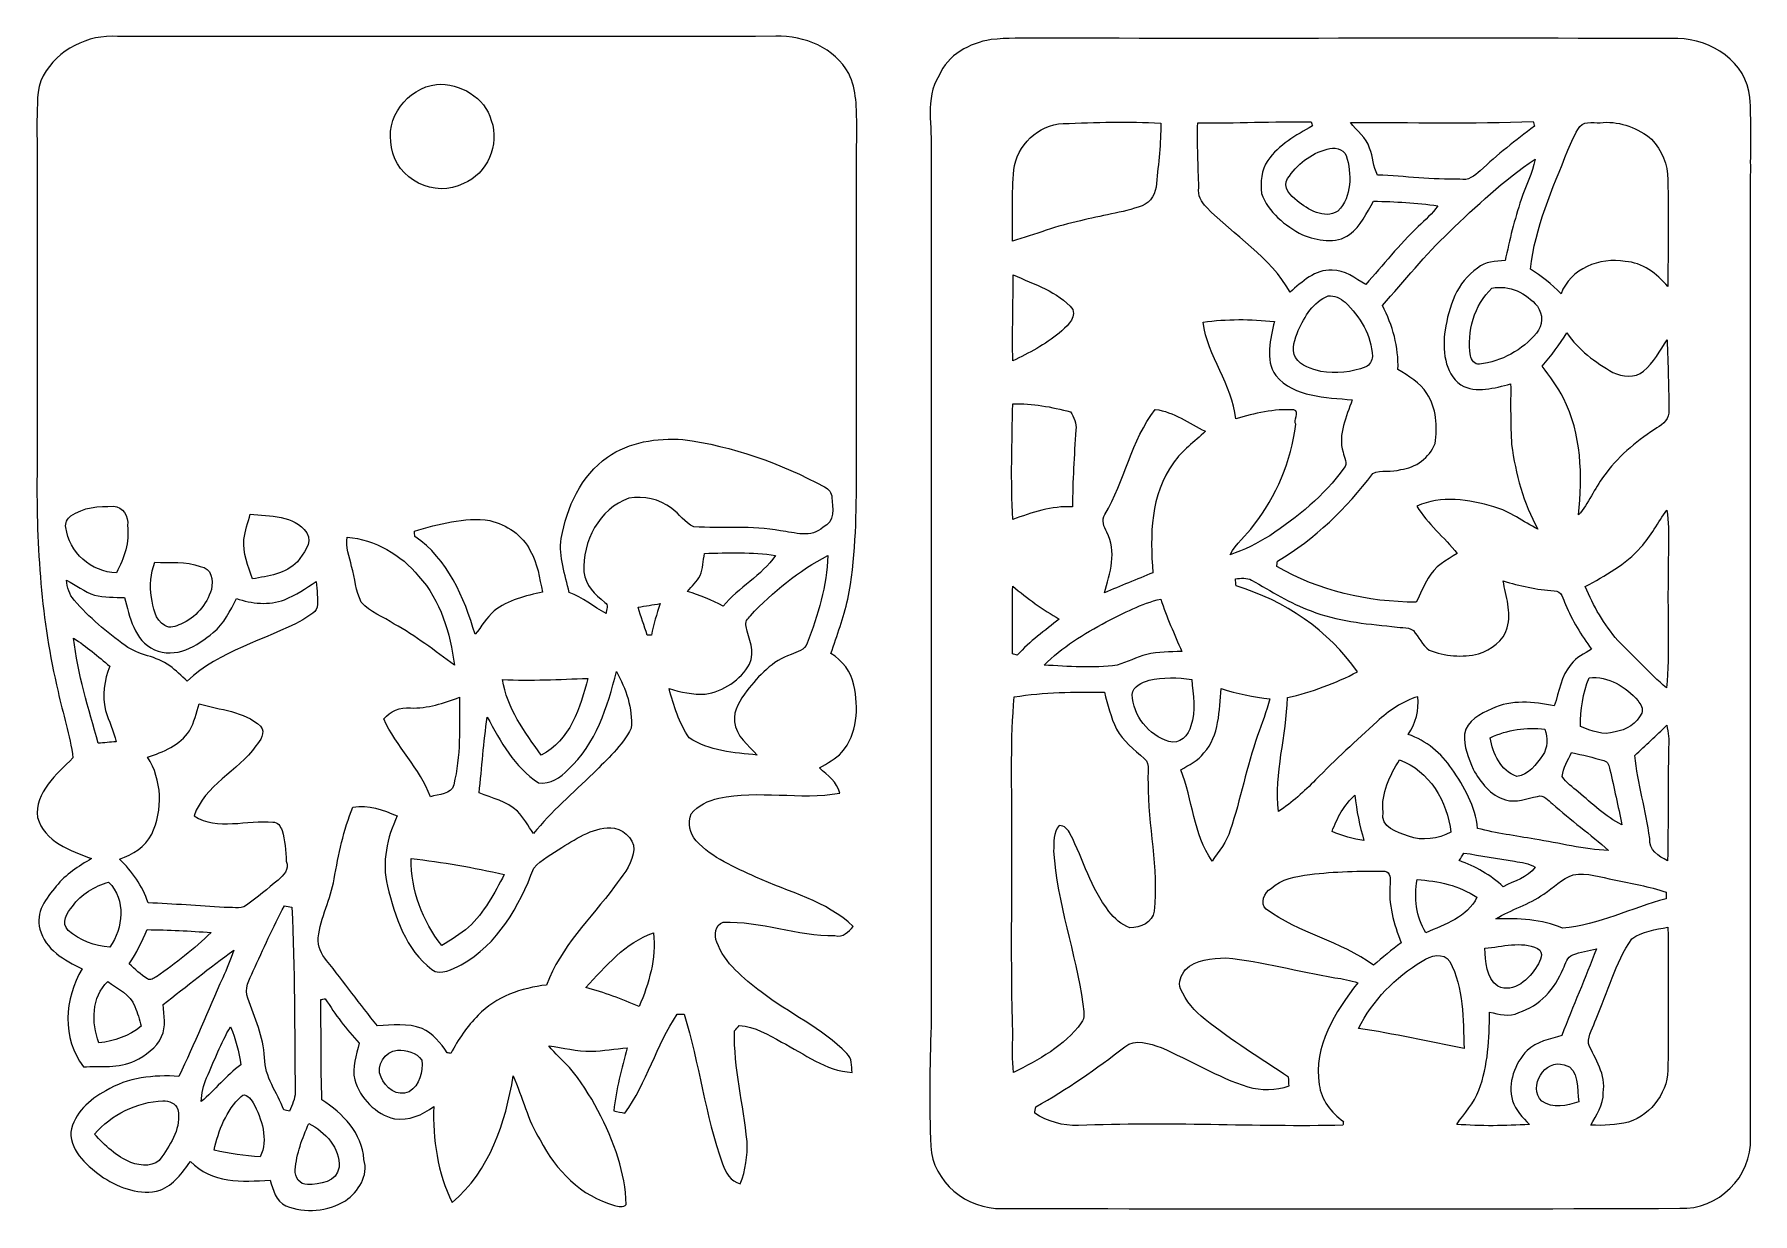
# Model space of a CAD drawing. Header units: centimetres. Extents: x -15.2 to 15.7, y -11.3 to 9.9.
import ezdxf

# ---------------------------------------------------------------- set-up
doc = ezdxf.new("R2010")
doc.units = ezdxf.units.CM
doc.header["$MEASUREMENT"] = 0
doc.layers.add('Layer 1', color=7, linetype='Continuous')

msp = doc.modelspace()

# ---------------------------------------------------------------- linework, layer by layer
at = {"layer": 'Layer 1', "color": 251}
for points, knots in [([(-15.00646, 9.15282), (-14.74752, 9.62413), (-14.2046, 9.89647), (-13.6712, 9.85979), (-13.6712, 9.85979), (-9.73138, 9.8612), (-5.7912, 9.85908), (-1.85138, 9.86084), (-1.85138, 9.86084), (-1.34338, 9.88025), (-0.7934, 9.64988), (-0.54469, 9.19092), (-0.54469, 9.19092), (-0.40076, 8.8967), (-0.40428, 8.55768), (-0.40181, 8.23771), (-0.40181, 8.23771), (-0.41063, 6.12069), (-0.40217, 4.00403), (-0.40711, 1.88736), (-0.40711, 1.88736), (-0.40746, 1.17228), (-0.42439, 0.45191), (-0.56233, -0.25224), (-0.56233, -0.25224), (-0.63535, -0.58385), (-0.75777, -0.90205), (-0.86431, -1.22414), (-0.86431, -1.22414), (-0.66287, -1.35361), (-0.49812, -1.5554), (-0.45473, -1.79529), (-0.45473, -1.79529), (-0.36054, -2.1971), (-0.38947, -2.67511), (-0.66781, -3.00108), (-0.66781, -3.00108), (-0.78034, -3.12173), (-0.93063, -3.19405), (-1.06751, -3.28224), (-1.06751, -3.28224), (-0.92639, -3.41524), (-0.75353, -3.53589), (-0.70485, -3.73592), (-0.70485, -3.73592), (-1.42628, -3.85763), (-2.16182, -3.67383), (-2.87902, -3.82411), (-2.87902, -3.82411), (-3.06458, -3.86891), (-3.25402, -3.95146), (-3.37185, -4.10704), (-3.37185, -4.10704), (-3.44135, -4.26473), (-3.40184, -4.46511), (-3.28401, -4.58999), (-3.28401, -4.58999), (-2.99685, -4.90608), (-2.59009, -5.06271), (-2.21403, -5.24475), (-2.21403, -5.24475), (-1.6189, -5.51427), (-0.94827, -5.66455), (-0.46355, -6.13234), (-0.46355, -6.13234), (-0.55421, -6.21736), (-0.64417, -6.33977), (-0.7941, -6.29073), (-0.7941, -6.29073), (-1.4732, -6.30837), (-2.12125, -6.02086), (-2.80176, -6.05472), (-2.80176, -6.05472), (-2.94464, -6.09635), (-2.96545, -6.28826), (-2.91571, -6.40927), (-2.91571, -6.40927), (-2.77001, -6.79556), (-2.43523, -7.06085), (-2.11843, -7.30568), (-2.11843, -7.30568), (-1.61925, -7.69091), (-1.0227, -7.95514), (-0.57891, -8.41093), (-0.57891, -8.41093), (-0.47978, -8.49559), (-0.4953, -8.63565), (-0.48507, -8.75206), (-0.48507, -8.75206), (-0.96308, -8.72455), (-1.34091, -8.41516), (-1.75013, -8.20667), (-1.75013, -8.20667), (-1.98931, -8.07438), (-2.22956, -7.92868), (-2.50966, -7.90751), (-2.50966, -7.90751), (-2.53824, -7.93926), (-2.56716, -7.97101), (-2.59574, -8.00312), (-2.59574, -8.00312), (-2.61303, -8.6741), (-2.43311, -9.32639), (-2.37137, -9.99067), (-2.37137, -9.99067), (-2.35656, -10.24855), (-2.39818, -10.51066), (-2.49167, -10.75196), (-2.49167, -10.75196), (-2.667, -10.70751), (-2.75555, -10.54947), (-2.81234, -10.39495), (-2.81234, -10.39495), (-3.12349, -9.52147), (-3.22862, -8.5919), (-3.49956, -7.70714), (-3.49956, -7.70714), (-3.53095, -7.70643), (-3.59375, -7.70502), (-3.62514, -7.70431), (-3.62514, -7.70431), (-3.99768, -8.26594), (-4.17266, -8.9341), (-4.56389, -9.48549), (-4.56389, -9.48549), (-4.63056, -9.46997), (-4.69653, -9.4548), (-4.76285, -9.44033), (-4.76285, -9.44033), (-4.72369, -9.0551), (-4.61892, -8.68186), (-4.5212, -8.30862), (-4.5212, -8.30862), (-4.73675, -8.32838), (-4.95088, -8.36366), (-5.16749, -8.37071), (-5.16749, -8.37071), (-5.42537, -8.37459), (-5.67514, -8.30439), (-5.92984, -8.27511), (-5.92984, -8.27511), (-5.81731, -8.41481), (-5.68043, -8.53123), (-5.55907, -8.66281), (-5.55907, -8.66281), (-5.1622, -9.13977), (-4.8828, -9.70315), (-4.68489, -10.28876), (-4.68489, -10.28876), (-4.61045, -10.56076), (-4.54307, -10.8391), (-4.54025, -11.12308), (-4.54025, -11.12308), (-4.5907, -11.1887), (-4.68277, -11.15131), (-4.75086, -11.14178), (-4.75086, -11.14178), (-5.3467, -10.9788), (-5.8106, -10.50678), (-6.08295, -9.96456), (-6.08295, -9.96456), (-6.31331, -9.61214), (-6.39727, -9.19409), (-6.56943, -8.81556), (-6.56943, -8.81556), (-6.70348, -9.65271), (-6.99453, -10.52477), (-7.6641, -11.08816), (-7.6641, -11.08816), (-7.93538, -10.55546), (-8.00876, -9.95186), (-7.99677, -9.36096), (-7.99677, -9.36096), (-8.19362, -9.51936), (-8.44585, -9.61954), (-8.70091, -9.58497), (-8.70091, -9.58497), (-9.03993, -9.50172), (-9.3151, -9.21632), (-9.41317, -8.88471), (-9.41317, -8.88471), (-9.47244, -8.65858), (-9.37789, -8.44127), (-9.33626, -8.22325), (-9.33626, -8.22325), (-9.56592, -7.98089), (-9.76454, -7.71102), (-9.94234, -7.42915), (-9.94234, -7.42915), (-9.96315, -7.43232), (-10.00478, -7.43867), (-10.02559, -7.44185), (-10.02559, -7.44185), (-10.01254, -8.04228), (-10.02771, -8.64306), (-10.00337, -9.24348), (-10.00337, -9.24348), (-9.62801, -9.48408), (-9.28123, -9.84497), (-9.24983, -10.31346), (-9.24983, -10.31346), (-9.16093, -10.60803), (-9.34649, -10.89448), (-9.58003, -11.05535), (-9.58003, -11.05535), (-9.89471, -11.24973), (-10.30887, -11.28854), (-10.65071, -11.14707), (-10.65071, -11.14707), (-10.83522, -11.07123), (-10.87755, -10.85638), (-10.93294, -10.68846), (-10.93294, -10.68846), (-11.42647, -10.71739), (-11.99444, -10.74561), (-12.36204, -10.34944), (-12.36204, -10.34944), (-12.51091, -10.55299), (-12.66331, -10.77101), (-12.9092, -10.86661), (-12.9092, -10.86661), (-13.26127, -10.96963), (-13.62745, -10.82992), (-13.92379, -10.6426), (-13.92379, -10.6426), (-14.19684, -10.44822), (-14.51151, -10.19316), (-14.51187, -9.82592), (-14.51187, -9.82592), (-14.45189, -9.48231), (-14.17779, -9.23678), (-13.88286, -9.08262), (-13.88286, -9.08262), (-13.4941, -8.83955), (-13.02103, -8.79334), (-12.573, -8.82191), (-12.573, -8.82191), (-12.2936, -8.23912), (-12.04489, -7.64293), (-11.78489, -7.05167), (-11.78489, -7.05167), (-11.71363, -6.8894), (-11.63814, -6.72853), (-11.58734, -6.55814), (-11.58734, -6.55814), (-12.01843, -6.87105), (-12.43471, -7.20443), (-12.85346, -7.53357), (-12.85346, -7.53357), (-12.84464, -7.72442), (-12.79419, -7.92798), (-12.88098, -8.10824), (-12.88098, -8.10824), (-12.97305, -8.31391), (-13.17025, -8.44409), (-13.36252, -8.54604), (-13.36252, -8.54604), (-13.65074, -8.67586), (-13.97917, -8.63953), (-14.28644, -8.64976), (-14.28644, -8.64976), (-14.67203, -8.14211), (-14.62828, -7.42139), (-14.30973, -6.89292), (-14.30973, -6.89292), (-14.62264, -6.737), (-14.97506, -6.54262), (-15.06538, -6.17679), (-15.06538, -6.17679), (-15.15392, -5.87904), (-14.95037, -5.6194), (-14.77363, -5.40597), (-14.77363, -5.40597), (-14.60429, -5.19359), (-14.36829, -5.04931), (-14.13969, -4.90961), (-14.13969, -4.90961), (-14.51857, -4.7685), (-14.97965, -4.60446), (-15.11053, -4.17301), (-15.11053, -4.17301), (-15.16556, -3.71722), (-14.76058, -3.39302), (-14.47377, -3.10233), (-14.47377, -3.10233), (-14.52139, -2.69558), (-14.65545, -2.3054), (-14.74047, -1.90606), (-14.74047, -1.90606), (-15.04315, -0.63112), (-15.13099, 0.6858), (-15.11759, 1.99319), (-15.11759, 1.99319), (-15.11547, 4.10986), (-15.11547, 6.22688), (-15.11864, 8.34355), (-15.11864, 8.34355), (-15.10206, 8.61272), (-15.14334, 8.90693), (-15.00646, 9.15282), (-15.00646, 9.15282), (-15.00646, 9.15282), (-15.00646, 9.15282), (-15.00646, 9.15282)], [0, 0, 0, 0, 0.01298701, 0.01298701, 0.01298701, 0.01298701, 0.02597403, 0.02597403, 0.02597403, 0.02597403, 0.03896104, 0.03896104, 0.03896104, 0.03896104, 0.05194805, 0.05194805, 0.05194805, 0.05194805, 0.06493506, 0.06493506, 0.06493506, 0.06493506, 0.07792208, 0.07792208, 0.07792208, 0.07792208, 0.09090909, 0.09090909, 0.09090909, 0.09090909, 0.1038961, 0.1038961, 0.1038961, 0.1038961, 0.11688312, 0.11688312, 0.11688312, 0.11688312, 0.12987013, 0.12987013, 0.12987013, 0.12987013, 0.14285714, 0.14285714, 0.14285714, 0.14285714, 0.15584416, 0.15584416, 0.15584416, 0.15584416, 0.16883117, 0.16883117, 0.16883117, 0.16883117, 0.18181818, 0.18181818, 0.18181818, 0.18181818, 0.19480519, 0.19480519, 0.19480519, 0.19480519, 0.20779221, 0.20779221, 0.20779221, 0.20779221, 0.22077922, 0.22077922, 0.22077922, 0.22077922, 0.23376623, 0.23376623, 0.23376623, 0.23376623, 0.24675325, 0.24675325, 0.24675325, 0.24675325, 0.25974026, 0.25974026, 0.25974026, 0.25974026, 0.27272727, 0.27272727, 0.27272727, 0.27272727, 0.28571429, 0.28571429, 0.28571429, 0.28571429, 0.2987013, 0.2987013, 0.2987013, 0.2987013, 0.31168831, 0.31168831, 0.31168831, 0.31168831, 0.32467532, 0.32467532, 0.32467532, 0.32467532, 0.33766234, 0.33766234, 0.33766234, 0.33766234, 0.35064935, 0.35064935, 0.35064935, 0.35064935, 0.36363636, 0.36363636, 0.36363636, 0.36363636, 0.37662338, 0.37662338, 0.37662338, 0.37662338, 0.38961039, 0.38961039, 0.38961039, 0.38961039, 0.4025974, 0.4025974, 0.4025974, 0.4025974, 0.41558442, 0.41558442, 0.41558442, 0.41558442, 0.42857143, 0.42857143, 0.42857143, 0.42857143, 0.44155844, 0.44155844, 0.44155844, 0.44155844, 0.45454545, 0.45454545, 0.45454545, 0.45454545, 0.46753247, 0.46753247, 0.46753247, 0.46753247, 0.48051948, 0.48051948, 0.48051948, 0.48051948, 0.49350649, 0.49350649, 0.49350649, 0.49350649, 0.50649351, 0.50649351, 0.50649351, 0.50649351, 0.51948052, 0.51948052, 0.51948052, 0.51948052, 0.53246753, 0.53246753, 0.53246753, 0.53246753, 0.54545455, 0.54545455, 0.54545455, 0.54545455, 0.55844156, 0.55844156, 0.55844156, 0.55844156, 0.57142857, 0.57142857, 0.57142857, 0.57142857, 0.58441558, 0.58441558, 0.58441558, 0.58441558, 0.5974026, 0.5974026, 0.5974026, 0.5974026, 0.61038961, 0.61038961, 0.61038961, 0.61038961, 0.62337662, 0.62337662, 0.62337662, 0.62337662, 0.63636364, 0.63636364, 0.63636364, 0.63636364, 0.64935065, 0.64935065, 0.64935065, 0.64935065, 0.66233766, 0.66233766, 0.66233766, 0.66233766, 0.67532468, 0.67532468, 0.67532468, 0.67532468, 0.68831169, 0.68831169, 0.68831169, 0.68831169, 0.7012987, 0.7012987, 0.7012987, 0.7012987, 0.71428571, 0.71428571, 0.71428571, 0.71428571, 0.72727273, 0.72727273, 0.72727273, 0.72727273, 0.74025974, 0.74025974, 0.74025974, 0.74025974, 0.75324675, 0.75324675, 0.75324675, 0.75324675, 0.76623377, 0.76623377, 0.76623377, 0.76623377, 0.77922078, 0.77922078, 0.77922078, 0.77922078, 0.79220779, 0.79220779, 0.79220779, 0.79220779, 0.80519481, 0.80519481, 0.80519481, 0.80519481, 0.81818182, 0.81818182, 0.81818182, 0.81818182, 0.83116883, 0.83116883, 0.83116883, 0.83116883, 0.84415584, 0.84415584, 0.84415584, 0.84415584, 0.85714286, 0.85714286, 0.85714286, 0.85714286, 0.87012987, 0.87012987, 0.87012987, 0.87012987, 0.88311688, 0.88311688, 0.88311688, 0.88311688, 0.8961039, 0.8961039, 0.8961039, 0.8961039, 0.90909091, 0.90909091, 0.90909091, 0.90909091, 0.92207792, 0.92207792, 0.92207792, 0.92207792, 0.93506494, 0.93506494, 0.93506494, 0.93506494, 0.94805195, 0.94805195, 0.94805195, 0.94805195, 0.96103896, 0.96103896, 0.96103896, 0.96103896, 0.97402597, 0.97402597, 0.97402597, 0.97402597, 1, 1, 1, 1]), ([(2.00907, 9.80228), (2.29623, 9.83439), (2.58621, 9.82733), (2.87514, 9.82839), (2.87514, 9.82839), (6.69678, 9.81604), (10.51877, 9.83509), (14.34042, 9.81957), (14.34042, 9.81957), (14.93167, 9.8171), (15.58078, 9.3913), (15.63229, 8.763), (15.63229, 8.763), (15.66192, 8.35342), (15.64499, 7.94209), (15.64711, 7.53181), (15.64711, 7.53181), (15.64217, 1.71062), (15.65028, -4.11092), (15.64322, -9.93211), (15.64322, -9.93211), (15.68238, -10.61967), (15.05409, -11.2268), (14.37534, -11.19293), (14.37534, -11.19293), (10.3191, -11.20704), (6.26145, -11.20352), (2.20521, -11.19505), (2.20521, -11.19505), (1.58503, -11.21833), (0.95497, -10.71421), (0.92781, -10.07674), (0.92781, -10.07674), (0.89676, -9.35849), (0.90911, -8.63847), (0.93416, -7.91986), (0.93416, -7.91986), (0.93557, -2.68711), (0.93557, 2.546), (0.93416, 7.77875), (0.93416, 7.77875), (0.96132, 8.23666), (0.81386, 8.73831), (1.07527, 9.15458), (1.07527, 9.15458), (1.23155, 9.53064), (1.62454, 9.73843), (2.00907, 9.80228), (2.00907, 9.80228), (2.00907, 9.80228), (2.00907, 9.80228), (2.00907, 9.80228)], [0, 0, 0, 0, 0.07142857, 0.07142857, 0.07142857, 0.07142857, 0.14285714, 0.14285714, 0.14285714, 0.14285714, 0.21428571, 0.21428571, 0.21428571, 0.21428571, 0.28571429, 0.28571429, 0.28571429, 0.28571429, 0.35714286, 0.35714286, 0.35714286, 0.35714286, 0.42857143, 0.42857143, 0.42857143, 0.42857143, 0.5, 0.5, 0.5, 0.5, 0.57142857, 0.57142857, 0.57142857, 0.57142857, 0.64285714, 0.64285714, 0.64285714, 0.64285714, 0.71428571, 0.71428571, 0.71428571, 0.71428571, 0.78571429, 0.78571429, 0.78571429, 0.78571429, 0.85714286, 0.85714286, 0.85714286, 0.85714286, 1, 1, 1, 1]), ([(-7.94632, 8.99654), (-8.47478, 8.93092), (-8.87871, 8.39364), (-8.75101, 7.86447), (-8.75101, 7.86447), (-8.68116, 7.29509), (-7.95902, 6.94302), (-7.46231, 7.21642), (-7.46231, 7.21642), (-7.03439, 7.38576), (-6.81038, 7.91845), (-6.96172, 8.34743), (-6.96172, 8.34743), (-7.07602, 8.76547), (-7.52687, 9.02511), (-7.94632, 8.99654), (-7.94632, 8.99654), (-7.94632, 8.99654), (-7.94632, 8.99654), (-7.94632, 8.99654)], [0, 0, 0, 0, 0.16666667, 0.16666667, 0.16666667, 0.16666667, 0.33333333, 0.33333333, 0.33333333, 0.33333333, 0.5, 0.5, 0.5, 0.5, 0.66666667, 0.66666667, 0.66666667, 0.66666667, 1, 1, 1, 1]), ([(3.30235, 8.2931), (2.85609, 8.27864), (2.47368, 7.89552), (2.41618, 7.46231), (2.41618, 7.46231), (2.38337, 7.03615), (2.39395, 6.60823), (2.39219, 6.18137), (2.39219, 6.18137), (2.80141, 6.29708), (3.19546, 6.46218), (3.61386, 6.54791), (3.61386, 6.54791), (3.98145, 6.64104), (4.3628, 6.68831), (4.72052, 6.81778), (4.72052, 6.81778), (4.88668, 6.87881), (4.97029, 7.04638), (4.97946, 7.21783), (4.97946, 7.21783), (5.01438, 7.57767), (5.0613, 7.93785), (5.05636, 8.30016), (5.05636, 8.30016), (4.47252, 8.33649), (3.88585, 8.31638), (3.30235, 8.2931), (3.30235, 8.2931), (3.30235, 8.2931), (3.30235, 8.2931), (3.30235, 8.2931)], [0, 0, 0, 0, 0.11111111, 0.11111111, 0.11111111, 0.11111111, 0.22222222, 0.22222222, 0.22222222, 0.22222222, 0.33333333, 0.33333333, 0.33333333, 0.33333333, 0.44444444, 0.44444444, 0.44444444, 0.44444444, 0.55555556, 0.55555556, 0.55555556, 0.55555556, 0.66666667, 0.66666667, 0.66666667, 0.66666667, 0.77777778, 0.77777778, 0.77777778, 0.77777778, 1, 1, 1, 1]), ([(5.71959, 8.30474), (5.70759, 7.91774), (5.73017, 7.53039), (5.73969, 7.1434), (5.73969, 7.1434), (5.71641, 7.00758), (5.78273, 6.88375), (5.87551, 6.79379), (5.87551, 6.79379), (6.37258, 6.27874), (7.02028, 5.90374), (7.3787, 5.26309), (7.3787, 5.26309), (7.59389, 5.4483), (7.82426, 5.67937), (8.13153, 5.65926), (8.13153, 5.65926), (8.36436, 5.66843), (8.54463, 5.50933), (8.73619, 5.40244), (8.73619, 5.40244), (9.0484, 5.75098), (9.33732, 6.1214), (9.67881, 6.44278), (9.67881, 6.44278), (9.80334, 6.56167), (9.93493, 6.67561), (10.03229, 6.81884), (10.03229, 6.81884), (9.64953, 6.86858), (9.26359, 6.89081), (8.87801, 6.90104), (8.87801, 6.90104), (8.7503, 6.69114), (8.64905, 6.44948), (8.44621, 6.30061), (8.44621, 6.30061), (8.1982, 6.12246), (7.86377, 6.19584), (7.59883, 6.29285), (7.59883, 6.29285), (7.29051, 6.46183), (6.98571, 6.69713), (6.86259, 7.03897), (6.86259, 7.03897), (6.85271, 7.23759), (6.85271, 7.46125), (6.97653, 7.62882), (6.97653, 7.62882), (7.17444, 7.91457), (7.48312, 8.08531), (7.77946, 8.25041), (7.77946, 8.25041), (7.77416, 8.26911), (7.76358, 8.30651), (7.75829, 8.3252), (7.75829, 8.3252), (7.07849, 8.33261), (6.39904, 8.2998), (5.71959, 8.30474), (5.71959, 8.30474), (5.71959, 8.30474), (5.71959, 8.30474), (5.71959, 8.30474)], [0, 0, 0, 0, 0.05882353, 0.05882353, 0.05882353, 0.05882353, 0.11764706, 0.11764706, 0.11764706, 0.11764706, 0.17647059, 0.17647059, 0.17647059, 0.17647059, 0.23529412, 0.23529412, 0.23529412, 0.23529412, 0.29411765, 0.29411765, 0.29411765, 0.29411765, 0.35294118, 0.35294118, 0.35294118, 0.35294118, 0.41176471, 0.41176471, 0.41176471, 0.41176471, 0.47058824, 0.47058824, 0.47058824, 0.47058824, 0.52941176, 0.52941176, 0.52941176, 0.52941176, 0.58823529, 0.58823529, 0.58823529, 0.58823529, 0.64705882, 0.64705882, 0.64705882, 0.64705882, 0.70588235, 0.70588235, 0.70588235, 0.70588235, 0.76470588, 0.76470588, 0.76470588, 0.76470588, 0.82352941, 0.82352941, 0.82352941, 0.82352941, 0.88235294, 0.88235294, 0.88235294, 0.88235294, 1, 1, 1, 1]), ([(8.46067, 8.31568), (8.5785, 8.16434), (8.74395, 8.04263), (8.80498, 7.85354), (8.80498, 7.85354), (8.86989, 7.69726), (8.86531, 7.51664), (8.94997, 7.36882), (8.94997, 7.36882), (9.44069, 7.34801), (9.93246, 7.28416), (10.42458, 7.29333), (10.42458, 7.29333), (10.57346, 7.26087), (10.69093, 7.35612), (10.79041, 7.44714), (10.79041, 7.44714), (11.10051, 7.73183), (11.42753, 7.99747), (11.7662, 8.24724), (11.7662, 8.24724), (11.76091, 8.26805), (11.75032, 8.30933), (11.74503, 8.32979), (11.74503, 8.32979), (10.65071, 8.28816), (9.55499, 8.31638), (8.46067, 8.31568), (8.46067, 8.31568), (8.46067, 8.31568), (8.46067, 8.31568), (8.46067, 8.31568)], [0, 0, 0, 0, 0.11111111, 0.11111111, 0.11111111, 0.11111111, 0.22222222, 0.22222222, 0.22222222, 0.22222222, 0.33333333, 0.33333333, 0.33333333, 0.33333333, 0.44444444, 0.44444444, 0.44444444, 0.44444444, 0.55555556, 0.55555556, 0.55555556, 0.55555556, 0.66666667, 0.66666667, 0.66666667, 0.66666667, 0.77777778, 0.77777778, 0.77777778, 0.77777778, 1, 1, 1, 1]), ([(12.579, 8.23842), (12.48586, 8.1093), (12.42942, 7.95796), (12.36627, 7.81297), (12.36627, 7.81297), (12.08476, 7.12152), (11.77784, 6.42832), (11.69176, 5.67972), (11.69176, 5.67972), (11.8932, 5.55519), (12.07805, 5.40702), (12.24209, 5.23558), (12.24209, 5.23558), (12.40861, 5.68678), (12.94201, 5.8995), (13.39391, 5.81625), (13.39391, 5.81625), (13.70612, 5.80037), (13.96224, 5.59506), (14.15874, 5.36857), (14.15874, 5.36857), (14.16332, 6.00745), (14.17849, 6.64633), (14.15768, 7.28486), (14.15768, 7.28486), (14.16297, 7.55474), (14.05008, 7.81544), (13.86805, 8.01123), (13.86805, 8.01123), (13.62992, 8.21372), (13.31348, 8.33191), (12.99951, 8.31497), (12.99951, 8.31497), (12.86757, 8.28569), (12.67777, 8.36154), (12.579, 8.23842), (12.579, 8.23842), (12.579, 8.23842), (12.579, 8.23842), (12.579, 8.23842)], [0, 0, 0, 0, 0.09090909, 0.09090909, 0.09090909, 0.09090909, 0.18181818, 0.18181818, 0.18181818, 0.18181818, 0.27272727, 0.27272727, 0.27272727, 0.27272727, 0.36363636, 0.36363636, 0.36363636, 0.36363636, 0.45454545, 0.45454545, 0.45454545, 0.45454545, 0.54545455, 0.54545455, 0.54545455, 0.54545455, 0.63636364, 0.63636364, 0.63636364, 0.63636364, 0.72727273, 0.72727273, 0.72727273, 0.72727273, 0.81818182, 0.81818182, 0.81818182, 0.81818182, 1, 1, 1, 1]), ([(8.04157, 7.83131), (7.75159, 7.7597), (7.49547, 7.55438), (7.33425, 7.30532), (7.33425, 7.30532), (7.23159, 7.15433), (7.39316, 6.99417), (7.50535, 6.90351), (7.50535, 6.90351), (7.69761, 6.75322), (7.99359, 6.56449), (8.23524, 6.72183), (8.23524, 6.72183), (8.49665, 6.97689), (8.48078, 7.39175), (8.38764, 7.71913), (8.38764, 7.71913), (8.33191, 7.84472), (8.16292, 7.88317), (8.04157, 7.83131), (8.04157, 7.83131), (8.04157, 7.83131), (8.04157, 7.83131), (8.04157, 7.83131)], [0, 0, 0, 0, 0.14285714, 0.14285714, 0.14285714, 0.14285714, 0.28571429, 0.28571429, 0.28571429, 0.28571429, 0.42857143, 0.42857143, 0.42857143, 0.42857143, 0.57142857, 0.57142857, 0.57142857, 0.57142857, 0.71428571, 0.71428571, 0.71428571, 0.71428571, 1, 1, 1, 1]), ([(10.2362, 6.34436), (9.79946, 5.93901), (9.43469, 5.46488), (9.03534, 5.02426), (9.03534, 5.02426), (9.22055, 4.66866), (9.32921, 4.28061), (9.31474, 3.87491), (9.31474, 3.87491), (9.50666, 3.7592), (9.71127, 3.64243), (9.83156, 3.44558), (9.83156, 3.44558), (10.01077, 3.18523), (10.02736, 2.84692), (9.98008, 2.54423), (9.98008, 2.54423), (9.88166, 2.29059), (9.63295, 2.1082), (9.36378, 2.07751), (9.36378, 2.07751), (9.20221, 2.02177), (9.01171, 2.08739), (8.86142, 2.00554), (8.86142, 2.00554), (8.39047, 1.38501), (7.82708, 0.82515), (7.14939, 0.43215), (7.14939, 0.43215), (7.14728, 0.40816), (7.1434, 0.35948), (7.14128, 0.33549), (7.14128, 0.33549), (7.89905, -0.09984), (8.77252, -0.3048), (9.64389, -0.30339), (9.64389, -0.30339), (9.71232, -0.15875), (9.77582, -0.01094), (9.85591, 0.12771), (9.85591, 0.12771), (9.97303, 0.33267), (10.18187, 0.45755), (10.38084, 0.57291), (10.38084, 0.57291), (10.14554, 0.86254), (9.85026, 1.10102), (9.65235, 1.42169), (9.65235, 1.42169), (10.08803, 1.61996), (10.59392, 1.53776), (11.03806, 1.40864), (11.03806, 1.40864), (11.32593, 1.32856), (11.56159, 1.1363), (11.82829, 1.00824), (11.82829, 1.00824), (11.56406, 1.47461), (11.42788, 1.99919), (11.35451, 2.52695), (11.35451, 2.52695), (11.33193, 2.88996), (11.33969, 3.25332), (11.33828, 3.61633), (11.33828, 3.61633), (11.04865, 3.54577), (10.7248, 3.43888), (10.44504, 3.59974), (10.44504, 3.59974), (10.14412, 3.81635), (10.11202, 4.24321), (10.16176, 4.58047), (10.16176, 4.58047), (10.22456, 4.9978), (10.37449, 5.44936), (10.74349, 5.6956), (10.74349, 5.6956), (10.87861, 5.82224), (11.06664, 5.81978), (11.23809, 5.83283), (11.23809, 5.83283), (11.31958, 6.20183), (11.4046, 6.57084), (11.52701, 6.92856), (11.52701, 6.92856), (11.60815, 7.17127), (11.73092, 7.40128), (11.77537, 7.65528), (11.77537, 7.65528), (11.21727, 7.27498), (10.7188, 6.81496), (10.2362, 6.34436), (10.2362, 6.34436), (10.2362, 6.34436), (10.2362, 6.34436), (10.2362, 6.34436)], [0, 0, 0, 0, 0.04, 0.04, 0.04, 0.04, 0.08, 0.08, 0.08, 0.08, 0.12, 0.12, 0.12, 0.12, 0.16, 0.16, 0.16, 0.16, 0.2, 0.2, 0.2, 0.2, 0.24, 0.24, 0.24, 0.24, 0.28, 0.28, 0.28, 0.28, 0.32, 0.32, 0.32, 0.32, 0.36, 0.36, 0.36, 0.36, 0.4, 0.4, 0.4, 0.4, 0.44, 0.44, 0.44, 0.44, 0.48, 0.48, 0.48, 0.48, 0.52, 0.52, 0.52, 0.52, 0.56, 0.56, 0.56, 0.56, 0.6, 0.6, 0.6, 0.6, 0.64, 0.64, 0.64, 0.64, 0.68, 0.68, 0.68, 0.68, 0.72, 0.72, 0.72, 0.72, 0.76, 0.76, 0.76, 0.76, 0.8, 0.8, 0.8, 0.8, 0.84, 0.84, 0.84, 0.84, 0.88, 0.88, 0.88, 0.88, 0.92, 0.92, 0.92, 0.92, 1, 1, 1, 1]), ([(2.40947, 5.57777), (2.40277, 5.06236), (2.39254, 4.5466), (2.39889, 4.03119), (2.39889, 4.03119), (2.69169, 4.16948), (2.98027, 4.32576), (3.23427, 4.5279), (3.23427, 4.5279), (3.35245, 4.64326), (3.52989, 4.76038), (3.47945, 4.953), (3.47945, 4.953), (3.21134, 5.28391), (2.7813, 5.40173), (2.40947, 5.57777), (2.40947, 5.57777), (2.40947, 5.57777), (2.40947, 5.57777), (2.40947, 5.57777)], [0, 0, 0, 0, 0.16666667, 0.16666667, 0.16666667, 0.16666667, 0.33333333, 0.33333333, 0.33333333, 0.33333333, 0.5, 0.5, 0.5, 0.5, 0.66666667, 0.66666667, 0.66666667, 0.66666667, 1, 1, 1, 1]), ([(11.00208, 5.33647), (10.68035, 5.03872), (10.55441, 4.55189), (10.61544, 4.12362), (10.61544, 4.12362), (10.63731, 4.05342), (10.68776, 3.95393), (10.77666, 3.97122), (10.77666, 3.97122), (11.17635, 4.01602), (11.5443, 4.22593), (11.80394, 4.52967), (11.80394, 4.52967), (11.91507, 4.66196), (11.92389, 4.87292), (11.8177, 5.01086), (11.8177, 5.01086), (11.62332, 5.24581), (11.31217, 5.40385), (11.00208, 5.33647), (11.00208, 5.33647), (11.00208, 5.33647), (11.00208, 5.33647), (11.00208, 5.33647)], [0, 0, 0, 0, 0.14285714, 0.14285714, 0.14285714, 0.14285714, 0.28571429, 0.28571429, 0.28571429, 0.28571429, 0.42857143, 0.42857143, 0.42857143, 0.42857143, 0.57142857, 0.57142857, 0.57142857, 0.57142857, 0.71428571, 0.71428571, 0.71428571, 0.71428571, 1, 1, 1, 1]), ([(8.06062, 5.19712), (7.79145, 5.09199), (7.64081, 4.82529), (7.52546, 4.578), (7.52546, 4.578), (7.47607, 4.42701), (7.38187, 4.24356), (7.47607, 4.08869), (7.47607, 4.08869), (7.57343, 3.93277), (7.7664, 3.88796), (7.93221, 3.84246), (7.93221, 3.84246), (8.20032, 3.80012), (8.48501, 3.81988), (8.7376, 3.92501), (8.7376, 3.92501), (8.81027, 3.95358), (8.85014, 4.03437), (8.85684, 4.1088), (8.85684, 4.1088), (8.84237, 4.48698), (8.63459, 4.82988), (8.36542, 5.08388), (8.36542, 5.08388), (8.28287, 5.1562), (8.17245, 5.21159), (8.06062, 5.19712), (8.06062, 5.19712), (8.06062, 5.19712), (8.06062, 5.19712), (8.06062, 5.19712)], [0, 0, 0, 0, 0.11111111, 0.11111111, 0.11111111, 0.11111111, 0.22222222, 0.22222222, 0.22222222, 0.22222222, 0.33333333, 0.33333333, 0.33333333, 0.33333333, 0.44444444, 0.44444444, 0.44444444, 0.44444444, 0.55555556, 0.55555556, 0.55555556, 0.55555556, 0.66666667, 0.66666667, 0.66666667, 0.66666667, 0.77777778, 0.77777778, 0.77777778, 0.77777778, 1, 1, 1, 1]), ([(5.81766, 4.72616), (5.89456, 4.10704), (6.344, 3.61103), (6.40468, 2.98732), (6.40468, 2.98732), (6.74229, 3.08786), (7.09083, 3.175), (7.44608, 3.14925), (7.44608, 3.14925), (7.5625, 3.11503), (7.42809, 2.9531), (7.47924, 2.89137), (7.47924, 2.89137), (7.40198, 2.23097), (7.13211, 1.59738), (6.72112, 1.07562), (6.72112, 1.07562), (6.59483, 0.88829), (6.40292, 0.75177), (6.30061, 0.54786), (6.30061, 0.54786), (6.55038, 0.63183), (6.7885, 0.75001), (7.01181, 0.88971), (7.01181, 0.88971), (7.51205, 1.22167), (7.99218, 1.61008), (8.34425, 2.10185), (8.34425, 2.10185), (8.42751, 2.18722), (8.34813, 2.29694), (8.32838, 2.39148), (8.32838, 2.39148), (8.23242, 2.71463), (8.39117, 3.02966), (8.49348, 3.32916), (8.49348, 3.32916), (8.01335, 3.38173), (7.46019, 3.36797), (7.11976, 3.76837), (7.11976, 3.76837), (6.92115, 4.05306), (7.03086, 4.42807), (7.09577, 4.73886), (7.09577, 4.73886), (6.67173, 4.7812), (6.23958, 4.78755), (5.81766, 4.72616), (5.81766, 4.72616), (5.81766, 4.72616), (5.81766, 4.72616), (5.81766, 4.72616)], [0, 0, 0, 0, 0.07142857, 0.07142857, 0.07142857, 0.07142857, 0.14285714, 0.14285714, 0.14285714, 0.14285714, 0.21428571, 0.21428571, 0.21428571, 0.21428571, 0.28571429, 0.28571429, 0.28571429, 0.28571429, 0.35714286, 0.35714286, 0.35714286, 0.35714286, 0.42857143, 0.42857143, 0.42857143, 0.42857143, 0.5, 0.5, 0.5, 0.5, 0.57142857, 0.57142857, 0.57142857, 0.57142857, 0.64285714, 0.64285714, 0.64285714, 0.64285714, 0.71428571, 0.71428571, 0.71428571, 0.71428571, 0.78571429, 0.78571429, 0.78571429, 0.78571429, 0.85714286, 0.85714286, 0.85714286, 0.85714286, 1, 1, 1, 1]), ([(11.90625, 3.93559), (12.04277, 3.75179), (12.17824, 3.56658), (12.28549, 3.36338), (12.28549, 3.36338), (12.6111, 2.71568), (12.63156, 1.96991), (12.55854, 1.26224), (12.55854, 1.26224), (12.73951, 1.47073), (12.83723, 1.73531), (13.00762, 1.95227), (13.00762, 1.95227), (13.24716, 2.29694), (13.57277, 2.56928), (13.92061, 2.79894), (13.92061, 2.79894), (14.0275, 2.8702), (14.17108, 2.94499), (14.17496, 3.0928), (14.17496, 3.0928), (14.18237, 3.53166), (14.16015, 3.97087), (14.1478, 4.40937), (14.1478, 4.40937), (14.01127, 4.21887), (13.90897, 3.99415), (13.72482, 3.84387), (13.72482, 3.84387), (13.5703, 3.71581), (13.34347, 3.74015), (13.17413, 3.82446), (13.17413, 3.82446), (12.85699, 4.00579), (12.55219, 4.22416), (12.34722, 4.53319), (12.34722, 4.53319), (12.21669, 4.32223), (12.06641, 4.12503), (11.90625, 3.93559), (11.90625, 3.93559), (11.90625, 3.93559), (11.90625, 3.93559), (11.90625, 3.93559)], [0, 0, 0, 0, 0.08333333, 0.08333333, 0.08333333, 0.08333333, 0.16666667, 0.16666667, 0.16666667, 0.16666667, 0.25, 0.25, 0.25, 0.25, 0.33333333, 0.33333333, 0.33333333, 0.33333333, 0.41666667, 0.41666667, 0.41666667, 0.41666667, 0.5, 0.5, 0.5, 0.5, 0.58333333, 0.58333333, 0.58333333, 0.58333333, 0.66666667, 0.66666667, 0.66666667, 0.66666667, 0.75, 0.75, 0.75, 0.75, 0.83333333, 0.83333333, 0.83333333, 0.83333333, 1, 1, 1, 1]), ([(2.40065, 3.25861), (2.38478, 2.56646), (2.36326, 1.87396), (2.39783, 1.18145), (2.39783, 1.18145), (2.74391, 1.30457), (3.09598, 1.43016), (3.47133, 1.40864), (3.47133, 1.40864), (3.47416, 1.87008), (3.50061, 2.3308), (3.53377, 2.79083), (3.53377, 2.79083), (3.54542, 2.90654), (3.50061, 3.02119), (3.435, 3.11432), (3.435, 3.11432), (3.09809, 3.20358), (2.75061, 3.27025), (2.40065, 3.25861), (2.40065, 3.25861), (2.40065, 3.25861), (2.40065, 3.25861), (2.40065, 3.25861)], [0, 0, 0, 0, 0.14285714, 0.14285714, 0.14285714, 0.14285714, 0.28571429, 0.28571429, 0.28571429, 0.28571429, 0.42857143, 0.42857143, 0.42857143, 0.42857143, 0.57142857, 0.57142857, 0.57142857, 0.57142857, 0.71428571, 0.71428571, 0.71428571, 0.71428571, 1, 1, 1, 1]), ([(4.959, 3.15948), (4.52155, 2.5975), (4.4129, 1.87572), (4.05412, 1.27247), (4.05412, 1.27247), (3.98251, 1.16981), (4.03931, 1.05163), (4.08799, 0.95321), (4.08799, 0.95321), (4.27037, 0.61454), (4.1469, 0.21026), (4.04495, -0.13617), (4.04495, -0.13617), (4.33317, -0.01129), (4.62527, 0.10442), (4.9149, 0.22543), (4.9149, 0.22543), (4.86198, 0.89359), (4.86833, 1.63266), (5.28391, 2.1971), (5.28391, 2.1971), (5.43278, 2.42535), (5.66773, 2.57457), (5.85682, 2.76613), (5.85682, 2.76613), (5.56507, 2.91289), (5.29026, 3.11256), (4.959, 3.15948), (4.959, 3.15948), (4.959, 3.15948), (4.959, 3.15948), (4.959, 3.15948)], [0, 0, 0, 0, 0.11111111, 0.11111111, 0.11111111, 0.11111111, 0.22222222, 0.22222222, 0.22222222, 0.22222222, 0.33333333, 0.33333333, 0.33333333, 0.33333333, 0.44444444, 0.44444444, 0.44444444, 0.44444444, 0.55555556, 0.55555556, 0.55555556, 0.55555556, 0.66666667, 0.66666667, 0.66666667, 0.66666667, 0.77777778, 0.77777778, 0.77777778, 0.77777778, 1, 1, 1, 1]), ([(-4.87609, 2.30046), (-5.35658, 1.96744), (-5.60634, 1.39947), (-5.70724, 0.84032), (-5.70724, 0.84032), (-5.75769, 0.50871), (-5.63069, 0.19226), (-5.56578, -0.12735), (-5.56578, -0.12735), (-5.32236, -0.21414), (-5.12763, -0.38947), (-4.89973, -0.50624), (-4.89973, -0.50624), (-4.89761, -0.44027), (-4.84964, -0.35101), (-4.92301, -0.30692), (-4.92301, -0.30692), (-5.10364, -0.16581), (-5.27226, -0.00176), (-5.29802, 0.2413), (-5.29802, 0.2413), (-5.33188, 0.78105), (-5.02532, 1.38183), (-4.49192, 1.56175), (-4.49192, 1.56175), (-4.22628, 1.6062), (-3.943, 1.55258), (-3.72992, 1.38289), (-3.72992, 1.38289), (-3.5814, 1.29081), (-3.4925, 1.11901), (-3.32881, 1.05198), (-3.32881, 1.05198), (-2.81164, 1.00965), (-2.28459, 1.07879), (-1.77059, 0.97966), (-1.77059, 0.97966), (-1.51694, 0.94791), (-1.21779, 0.83961), (-1.00683, 1.04316), (-1.00683, 1.04316), (-0.78846, 1.13206), (-0.8315, 1.39594), (-0.84596, 1.57798), (-0.84596, 1.57798), (-0.8509, 1.66158), (-0.90629, 1.73038), (-0.97861, 1.76777), (-0.97861, 1.76777), (-1.77059, 2.18899), (-2.6289, 2.50084), (-3.52108, 2.61867), (-3.52108, 2.61867), (-3.98886, 2.64795), (-4.48592, 2.57704), (-4.87609, 2.30046), (-4.87609, 2.30046), (-4.87609, 2.30046), (-4.87609, 2.30046), (-4.87609, 2.30046)], [0, 0, 0, 0, 0.0625, 0.0625, 0.0625, 0.0625, 0.125, 0.125, 0.125, 0.125, 0.1875, 0.1875, 0.1875, 0.1875, 0.25, 0.25, 0.25, 0.25, 0.3125, 0.3125, 0.3125, 0.3125, 0.375, 0.375, 0.375, 0.375, 0.4375, 0.4375, 0.4375, 0.4375, 0.5, 0.5, 0.5, 0.5, 0.5625, 0.5625, 0.5625, 0.5625, 0.625, 0.625, 0.625, 0.625, 0.6875, 0.6875, 0.6875, 0.6875, 0.75, 0.75, 0.75, 0.75, 0.8125, 0.8125, 0.8125, 0.8125, 0.875, 0.875, 0.875, 0.875, 1, 1, 1, 1]), ([(-14.50904, 1.24425), (-14.57219, 1.19803), (-14.62229, 1.1176), (-14.59865, 1.03717), (-14.59865, 1.03717), (-14.54961, 0.59161), (-14.13933, 0.23213), (-13.69307, 0.22543), (-13.69307, 0.22543), (-13.54773, 0.48436), (-13.45706, 0.77505), (-13.4934, 1.07562), (-13.4934, 1.07562), (-13.46623, 1.23437), (-13.57524, 1.4164), (-13.74493, 1.41817), (-13.74493, 1.41817), (-14.00669, 1.41958), (-14.29032, 1.40476), (-14.50904, 1.24425), (-14.50904, 1.24425), (-14.50904, 1.24425), (-14.50904, 1.24425), (-14.50904, 1.24425)], [0, 0, 0, 0, 0.14285714, 0.14285714, 0.14285714, 0.14285714, 0.28571429, 0.28571429, 0.28571429, 0.28571429, 0.42857143, 0.42857143, 0.42857143, 0.42857143, 0.57142857, 0.57142857, 0.57142857, 0.57142857, 0.71428571, 0.71428571, 0.71428571, 0.71428571, 1, 1, 1, 1]), ([(-11.28995, 1.27741), (-11.33228, 1.12748), (-11.38167, 0.97861), (-11.40389, 0.82374), (-11.40389, 0.82374), (-11.42612, 0.57573), (-11.33052, 0.3429), (-11.24867, 0.1143), (-11.24867, 0.1143), (-10.96398, 0.16475), (-10.65213, 0.20003), (-10.44222, 0.42369), (-10.44222, 0.42369), (-10.33251, 0.56797), (-10.16953, 0.74648), (-10.2743, 0.94333), (-10.2743, 0.94333), (-10.50361, 1.26612), (-10.94211, 1.23719), (-11.28995, 1.27741), (-11.28995, 1.27741), (-11.28995, 1.27741), (-11.28995, 1.27741), (-11.28995, 1.27741)], [0, 0, 0, 0, 0.14285714, 0.14285714, 0.14285714, 0.14285714, 0.28571429, 0.28571429, 0.28571429, 0.28571429, 0.42857143, 0.42857143, 0.42857143, 0.42857143, 0.57142857, 0.57142857, 0.57142857, 0.57142857, 0.71428571, 0.71428571, 0.71428571, 0.71428571, 1, 1, 1, 1]), ([(13.67649, 0.68121), (13.40097, 0.37394), (13.03514, 0.17357), (12.67883, -0.02399), (12.67883, -0.02399), (12.81642, -0.37536), (13.01821, -0.70238), (13.25951, -0.99201), (13.25951, -0.99201), (13.55302, -1.27388), (13.82501, -1.57939), (14.13686, -1.84221), (14.13686, -1.84221), (14.19296, -1.2005), (14.15239, -0.55492), (14.16544, 0.08819), (14.16544, 0.08819), (14.15591, 0.50871), (14.20177, 0.93098), (14.1411, 1.34902), (14.1411, 1.34902), (13.98376, 1.12818), (13.85429, 0.88688), (13.67649, 0.68121), (13.67649, 0.68121), (13.67649, 0.68121), (13.67649, 0.68121), (13.67649, 0.68121)], [0, 0, 0, 0, 0.125, 0.125, 0.125, 0.125, 0.25, 0.25, 0.25, 0.25, 0.375, 0.375, 0.375, 0.375, 0.5, 0.5, 0.5, 0.5, 0.625, 0.625, 0.625, 0.625, 0.75, 0.75, 0.75, 0.75, 1, 1, 1, 1]), ([(-8.34355, 0.96873), (-8.34108, 0.9458), (-8.33614, 0.89994), (-8.33367, 0.87701), (-8.33367, 0.87701), (-7.74418, 0.47413), (-7.44926, -0.22049), (-7.25452, -0.88089), (-7.25452, -0.88089), (-7.13881, -0.7426), (-7.04603, -0.58349), (-6.91303, -0.46143), (-6.91303, -0.46143), (-6.6615, -0.26705), (-6.34541, -0.18979), (-6.04167, -0.12136), (-6.04167, -0.12136), (-6.10094, 0.12806), (-6.12634, 0.39405), (-6.26251, 0.61701), (-6.26251, 0.61701), (-6.39939, 0.90205), (-6.68902, 1.08797), (-6.98853, 1.16311), (-6.98853, 1.16311), (-7.45067, 1.22626), (-7.9061, 1.10278), (-8.34355, 0.96873), (-8.34355, 0.96873), (-8.34355, 0.96873), (-8.34355, 0.96873), (-8.34355, 0.96873)], [0, 0, 0, 0, 0.11111111, 0.11111111, 0.11111111, 0.11111111, 0.22222222, 0.22222222, 0.22222222, 0.22222222, 0.33333333, 0.33333333, 0.33333333, 0.33333333, 0.44444444, 0.44444444, 0.44444444, 0.44444444, 0.55555556, 0.55555556, 0.55555556, 0.55555556, 0.66666667, 0.66666667, 0.66666667, 0.66666667, 0.77777778, 0.77777778, 0.77777778, 0.77777778, 1, 1, 1, 1]), ([(-9.54723, 0.86642), (-9.59132, 0.68756), (-9.50066, 0.51153), (-9.47279, 0.33726), (-9.47279, 0.33726), (-9.40823, 0.12665), (-9.39694, -0.10513), (-9.29711, -0.30409), (-9.29711, -0.30409), (-9.14259, -0.48754), (-8.89847, -0.56339), (-8.7062, -0.6985), (-8.7062, -0.6985), (-8.31885, -0.90346), (-7.97948, -1.18216), (-7.62388, -1.43545), (-7.62388, -1.43545), (-7.70043, -0.86395), (-7.868, -0.26988), (-8.26735, 0.16334), (-8.26735, 0.16334), (-8.5785, 0.55245), (-9.05193, 0.81562), (-9.54723, 0.86642), (-9.54723, 0.86642), (-9.54723, 0.86642), (-9.54723, 0.86642), (-9.54723, 0.86642)], [0, 0, 0, 0, 0.125, 0.125, 0.125, 0.125, 0.25, 0.25, 0.25, 0.25, 0.375, 0.375, 0.375, 0.375, 0.5, 0.5, 0.5, 0.5, 0.625, 0.625, 0.625, 0.625, 0.75, 0.75, 0.75, 0.75, 1, 1, 1, 1]), ([(-13.00198, 0.41275), (-13.0743, 0.21131), (-13.10852, -0.00494), (-13.06442, -0.21766), (-13.06442, -0.21766), (-13.02738, -0.39546), (-13.0048, -0.62724), (-12.82488, -0.72566), (-12.82488, -0.72566), (-12.73316, -0.7814), (-12.62451, -0.73554), (-12.53455, -0.69885), (-12.53455, -0.69885), (-12.27349, -0.58455), (-12.0717, -0.34784), (-11.98809, -0.07655), (-11.98809, -0.07655), (-11.94894, 0.08502), (-11.98139, 0.31821), (-12.18988, 0.33408), (-12.18988, 0.33408), (-12.446, 0.44662), (-12.73175, 0.39652), (-13.00198, 0.41275), (-13.00198, 0.41275), (-13.00198, 0.41275), (-13.00198, 0.41275), (-13.00198, 0.41275)], [0, 0, 0, 0, 0.125, 0.125, 0.125, 0.125, 0.25, 0.25, 0.25, 0.25, 0.375, 0.375, 0.375, 0.375, 0.5, 0.5, 0.5, 0.5, 0.625, 0.625, 0.625, 0.625, 0.75, 0.75, 0.75, 0.75, 1, 1, 1, 1]), ([(-2.31175, -0.54645), (-2.35726, -0.60043), (-2.41794, -0.66428), (-2.38866, -0.74119), (-2.38866, -0.74119), (-2.33645, -0.96026), (-2.22144, -1.19168), (-2.32551, -1.41499), (-2.32551, -1.41499), (-2.48708, -1.70603), (-2.79718, -1.90253), (-3.12138, -1.95862), (-3.12138, -1.95862), (-3.34292, -1.96391), (-3.56023, -1.92052), (-3.77049, -1.85667), (-3.77049, -1.85667), (-3.68512, -2.16253), (-3.59163, -2.47544), (-3.4103, -2.73932), (-3.4103, -2.73932), (-3.05259, -2.98203), (-2.60491, -3.00884), (-2.18758, -3.04976), (-2.18758, -3.04976), (-2.34985, -2.87232), (-2.56999, -2.71074), (-2.59574, -2.45251), (-2.59574, -2.45251), (-2.62043, -2.23732), (-2.49167, -2.05916), (-2.37561, -1.89406), (-2.37561, -1.89406), (-2.16076, -1.62842), (-1.91382, -1.35396), (-1.58009, -1.24389), (-1.58009, -1.24389), (-1.47073, -1.19874), (-1.33033, -1.16699), (-1.29046, -1.03893), (-1.29046, -1.03893), (-1.09679, -0.53658), (-0.94156, -0.0067), (-0.91828, 0.53411), (-0.91828, 0.53411), (-1.44392, 0.26211), (-1.90571, -0.11889), (-2.31175, -0.54645), (-2.31175, -0.54645), (-2.31175, -0.54645), (-2.31175, -0.54645), (-2.31175, -0.54645)], [0, 0, 0, 0, 0.07142857, 0.07142857, 0.07142857, 0.07142857, 0.14285714, 0.14285714, 0.14285714, 0.14285714, 0.21428571, 0.21428571, 0.21428571, 0.21428571, 0.28571429, 0.28571429, 0.28571429, 0.28571429, 0.35714286, 0.35714286, 0.35714286, 0.35714286, 0.42857143, 0.42857143, 0.42857143, 0.42857143, 0.5, 0.5, 0.5, 0.5, 0.57142857, 0.57142857, 0.57142857, 0.57142857, 0.64285714, 0.64285714, 0.64285714, 0.64285714, 0.71428571, 0.71428571, 0.71428571, 0.71428571, 0.78571429, 0.78571429, 0.78571429, 0.78571429, 0.85714286, 0.85714286, 0.85714286, 0.85714286, 1, 1, 1, 1]), ([(-3.13514, 0.57185), (-3.15913, 0.43886), (-3.16336, 0.30021), (-3.21134, 0.17286), (-3.21134, 0.17286), (-3.26743, 0.06421), (-3.36338, -0.01729), (-3.44099, -0.11007), (-3.44099, -0.11007), (-3.22157, -0.18203), (-3.00143, -0.25859), (-2.80141, -0.37641), (-2.80141, -0.37641), (-2.51919, -0.03916), (-2.11138, 0.17286), (-1.85808, 0.53446), (-1.85808, 0.53446), (-2.28036, 0.60396), (-2.70969, 0.58067), (-3.13514, 0.57185), (-3.13514, 0.57185), (-3.13514, 0.57185), (-3.13514, 0.57185), (-3.13514, 0.57185)], [0, 0, 0, 0, 0.14285714, 0.14285714, 0.14285714, 0.14285714, 0.28571429, 0.28571429, 0.28571429, 0.28571429, 0.42857143, 0.42857143, 0.42857143, 0.42857143, 0.57142857, 0.57142857, 0.57142857, 0.57142857, 0.71428571, 0.71428571, 0.71428571, 0.71428571, 1, 1, 1, 1]), ([(-14.5863, 0.09384), (-14.57678, -0.03704), (-14.54362, -0.16898), (-14.44943, -0.26705), (-14.44943, -0.26705), (-14.18378, -0.57891), (-13.86664, -0.84526), (-13.53397, -1.08373), (-13.53397, -1.08373), (-13.29725, -1.26436), (-12.97199, -1.26683), (-12.73457, -1.44709), (-12.73457, -1.44709), (-12.62662, -1.53247), (-12.52396, -1.6256), (-12.42342, -1.72014), (-12.42342, -1.72014), (-11.8364, -1.1744), (-11.03806, -0.99095), (-10.34697, -0.62336), (-10.34697, -0.62336), (-10.25843, -0.55386), (-10.1286, -0.50835), (-10.08803, -0.39511), (-10.08803, -0.39511), (-10.07357, -0.24165), (-10.09262, -0.08749), (-10.10603, 0.06526), (-10.10603, 0.06526), (-10.29194, -0.05009), (-10.47044, -0.18098), (-10.67717, -0.25894), (-10.67717, -0.25894), (-10.95446, -0.36442), (-11.26314, -0.33443), (-11.53795, -0.23601), (-11.53795, -0.23601), (-11.64943, -0.45755), (-11.75738, -0.69109), (-11.95634, -0.84878), (-11.95634, -0.84878), (-12.2368, -1.09149), (-12.63191, -1.32821), (-13.0115, -1.15888), (-13.0115, -1.15888), (-13.36993, -0.99236), (-13.45812, -0.56374), (-13.54526, -0.21872), (-13.54526, -0.21872), (-13.72553, -0.21696), (-13.90791, -0.21661), (-14.08536, -0.17921), (-14.08536, -0.17921), (-14.26528, -0.1143), (-14.42156, -0.00071), (-14.5863, 0.09384), (-14.5863, 0.09384), (-14.5863, 0.09384), (-14.5863, 0.09384), (-14.5863, 0.09384)], [0, 0, 0, 0, 0.0625, 0.0625, 0.0625, 0.0625, 0.125, 0.125, 0.125, 0.125, 0.1875, 0.1875, 0.1875, 0.1875, 0.25, 0.25, 0.25, 0.25, 0.3125, 0.3125, 0.3125, 0.3125, 0.375, 0.375, 0.375, 0.375, 0.4375, 0.4375, 0.4375, 0.4375, 0.5, 0.5, 0.5, 0.5, 0.5625, 0.5625, 0.5625, 0.5625, 0.625, 0.625, 0.625, 0.625, 0.6875, 0.6875, 0.6875, 0.6875, 0.75, 0.75, 0.75, 0.75, 0.8125, 0.8125, 0.8125, 0.8125, 0.875, 0.875, 0.875, 0.875, 1, 1, 1, 1]), ([(6.39798, 0.11501), (6.4008, 0.08361), (6.40644, 0.02117), (6.40891, -0.01023), (6.40891, -0.01023), (7.27392, -0.27728), (8.07226, -0.80539), (8.58837, -1.55646), (8.58837, -1.55646), (8.19009, -1.76036), (7.76958, -1.92158), (7.33213, -2.01859), (7.33213, -2.01859), (7.31414, -2.70439), (7.09154, -3.37714), (7.16915, -4.06435), (7.16915, -4.06435), (7.41504, -3.9049), (7.62847, -3.7024), (7.83625, -3.49744), (7.83625, -3.49744), (8.18938, -3.13267), (8.56615, -2.79224), (8.93939, -2.44898), (8.93939, -2.44898), (9.15106, -2.25531), (9.392, -2.08492), (9.66964, -2.00201), (9.66964, -2.00201), (9.69751, -2.24331), (9.63471, -2.47897), (9.50031, -2.67935), (9.50031, -2.67935), (9.81922, -2.79294), (10.09862, -3.01519), (10.281, -3.30024), (10.281, -3.30024), (10.50996, -3.61703), (10.70222, -3.97334), (10.74526, -4.36845), (10.74526, -4.36845), (11.08181, -4.45664), (11.42824, -4.49897), (11.77008, -4.56248), (11.77008, -4.56248), (12.21211, -4.63197), (12.64885, -4.7431), (13.09758, -4.76532), (13.09758, -4.76532), (12.77232, -4.47322), (12.41284, -4.22028), (12.09111, -3.92359), (12.09111, -3.92359), (12.01102, -3.86609), (11.93024, -3.75744), (11.82017, -3.79201), (11.82017, -3.79201), (11.63285, -3.83152), (11.43882, -3.91054), (11.24726, -3.8548), (11.24726, -3.8548), (10.97668, -3.78107), (10.79712, -3.53766), (10.66694, -3.30553), (10.66694, -3.30553), (10.57698, -3.10833), (10.49655, -2.89454), (10.51101, -2.6737), (10.51101, -2.6737), (10.547, -2.42993), (10.79923, -2.30752), (10.99996, -2.21933), (10.99996, -2.21933), (11.34992, -2.04682), (11.75138, -2.09656), (12.1218, -2.1657), (12.1218, -2.1657), (12.2107, -1.91206), (12.24104, -1.62666), (12.42519, -1.41852), (12.42519, -1.41852), (12.5162, -1.29399), (12.66225, -1.2319), (12.78749, -1.14829), (12.78749, -1.14829), (12.61181, -0.89359), (12.43683, -0.63359), (12.32323, -0.34431), (12.32323, -0.34431), (12.27702, -0.24871), (12.25338, -0.09631), (12.11862, -0.09737), (12.11862, -0.09737), (11.80536, -0.08114), (11.50197, -0.01023), (11.20281, 0.07655), (11.20281, 0.07655), (11.25502, -0.20003), (11.35451, -0.47801), (11.27548, -0.76271), (11.27548, -0.76271), (11.21551, -1.00506), (10.98232, -1.15006), (10.76254, -1.23331), (10.76254, -1.23331), (10.46974, -1.30281), (10.15471, -1.276), (9.87637, -1.16311), (9.87637, -1.16311), (9.74901, -1.07597), (9.69081, -0.92639), (9.59097, -0.81456), (9.59097, -0.81456), (9.48408, -0.73237), (9.32709, -0.77541), (9.20715, -0.73801), (9.20715, -0.73801), (8.71643, -0.69321), (8.2169, -0.64311), (7.75511, -0.46002), (7.75511, -0.46002), (7.37588, -0.32491), (7.03721, -0.10478), (6.68831, 0.09102), (6.68831, 0.09102), (6.59977, 0.14358), (6.49464, 0.12383), (6.39798, 0.11501), (6.39798, 0.11501), (6.39798, 0.11501), (6.39798, 0.11501), (6.39798, 0.11501)], [0, 0, 0, 0, 0.02941176, 0.02941176, 0.02941176, 0.02941176, 0.05882353, 0.05882353, 0.05882353, 0.05882353, 0.08823529, 0.08823529, 0.08823529, 0.08823529, 0.11764706, 0.11764706, 0.11764706, 0.11764706, 0.14705882, 0.14705882, 0.14705882, 0.14705882, 0.17647059, 0.17647059, 0.17647059, 0.17647059, 0.20588235, 0.20588235, 0.20588235, 0.20588235, 0.23529412, 0.23529412, 0.23529412, 0.23529412, 0.26470588, 0.26470588, 0.26470588, 0.26470588, 0.29411765, 0.29411765, 0.29411765, 0.29411765, 0.32352941, 0.32352941, 0.32352941, 0.32352941, 0.35294118, 0.35294118, 0.35294118, 0.35294118, 0.38235294, 0.38235294, 0.38235294, 0.38235294, 0.41176471, 0.41176471, 0.41176471, 0.41176471, 0.44117647, 0.44117647, 0.44117647, 0.44117647, 0.47058824, 0.47058824, 0.47058824, 0.47058824, 0.5, 0.5, 0.5, 0.5, 0.52941176, 0.52941176, 0.52941176, 0.52941176, 0.55882353, 0.55882353, 0.55882353, 0.55882353, 0.58823529, 0.58823529, 0.58823529, 0.58823529, 0.61764706, 0.61764706, 0.61764706, 0.61764706, 0.64705882, 0.64705882, 0.64705882, 0.64705882, 0.67647059, 0.67647059, 0.67647059, 0.67647059, 0.70588235, 0.70588235, 0.70588235, 0.70588235, 0.73529412, 0.73529412, 0.73529412, 0.73529412, 0.76470588, 0.76470588, 0.76470588, 0.76470588, 0.79411765, 0.79411765, 0.79411765, 0.79411765, 0.82352941, 0.82352941, 0.82352941, 0.82352941, 0.85294118, 0.85294118, 0.85294118, 0.85294118, 0.88235294, 0.88235294, 0.88235294, 0.88235294, 0.91176471, 0.91176471, 0.91176471, 0.91176471, 0.94117647, 0.94117647, 0.94117647, 0.94117647, 1, 1, 1, 1]), ([(2.39924, -0.01623), (2.38866, -0.42192), (2.39889, -0.82797), (2.39183, -1.23402), (2.39183, -1.23402), (2.41406, -1.23896), (2.45921, -1.24813), (2.48144, -1.25307), (2.48144, -1.25307), (2.70651, -1.00894), (2.97533, -0.81174), (3.23462, -0.60678), (3.23462, -0.60678), (2.93476, -0.44238), (2.66171, -0.23424), (2.39924, -0.01623), (2.39924, -0.01623), (2.39924, -0.01623), (2.39924, -0.01623), (2.39924, -0.01623)], [0, 0, 0, 0, 0.16666667, 0.16666667, 0.16666667, 0.16666667, 0.33333333, 0.33333333, 0.33333333, 0.33333333, 0.5, 0.5, 0.5, 0.5, 0.66666667, 0.66666667, 0.66666667, 0.66666667, 1, 1, 1, 1]), ([(4.0767, -0.65758), (3.6763, -0.87207), (3.28189, -1.11125), (2.96157, -1.43722), (2.96157, -1.43722), (3.39831, -1.45344), (3.83787, -1.49789), (4.2732, -1.43545), (4.2732, -1.43545), (4.45417, -1.38289), (4.62209, -1.29364), (4.80377, -1.24319), (4.80377, -1.24319), (5.00944, -1.19274), (5.22252, -1.20262), (5.43207, -1.18851), (5.43207, -1.18851), (5.30472, -0.8763), (5.15655, -0.57221), (5.05742, -0.24871), (5.05742, -0.24871), (4.70958, -0.32879), (4.39314, -0.49918), (4.0767, -0.65758), (4.0767, -0.65758), (4.0767, -0.65758), (4.0767, -0.65758), (4.0767, -0.65758)], [0, 0, 0, 0, 0.125, 0.125, 0.125, 0.125, 0.25, 0.25, 0.25, 0.25, 0.375, 0.375, 0.375, 0.375, 0.5, 0.5, 0.5, 0.5, 0.625, 0.625, 0.625, 0.625, 0.75, 0.75, 0.75, 0.75, 1, 1, 1, 1]), ([(-4.32611, -0.39441), (-4.28131, -0.56409), (-4.21287, -0.72602), (-4.16348, -0.89464), (-4.16348, -0.89464), (-4.14479, -0.895), (-4.10739, -0.89641), (-4.08905, -0.89676), (-4.08905, -0.89676), (-4.04495, -0.70591), (-3.99627, -0.51576), (-3.93171, -0.33055), (-3.93171, -0.33055), (-4.06329, -0.35101), (-4.19523, -0.37218), (-4.32611, -0.39441), (-4.32611, -0.39441), (-4.32611, -0.39441), (-4.32611, -0.39441), (-4.32611, -0.39441)], [0, 0, 0, 0, 0.16666667, 0.16666667, 0.16666667, 0.16666667, 0.33333333, 0.33333333, 0.33333333, 0.33333333, 0.5, 0.5, 0.5, 0.5, 0.66666667, 0.66666667, 0.66666667, 0.66666667, 1, 1, 1, 1]), ([(-14.46001, -0.95038), (-14.38875, -1.5942), (-14.19013, -2.21544), (-14.02045, -2.83845), (-14.02045, -2.83845), (-13.91285, -2.82857), (-13.80525, -2.81975), (-13.69766, -2.8127), (-13.69766, -2.8127), (-13.73999, -2.61832), (-13.82889, -2.43911), (-13.88921, -2.25107), (-13.88921, -2.25107), (-13.94813, -1.98438), (-13.91144, -1.70462), (-13.81054, -1.45344), (-13.81054, -1.45344), (-14.02256, -1.27988), (-14.23, -1.09926), (-14.46001, -0.95038), (-14.46001, -0.95038), (-14.46001, -0.95038), (-14.46001, -0.95038), (-14.46001, -0.95038)], [0, 0, 0, 0, 0.14285714, 0.14285714, 0.14285714, 0.14285714, 0.28571429, 0.28571429, 0.28571429, 0.28571429, 0.42857143, 0.42857143, 0.42857143, 0.42857143, 0.57142857, 0.57142857, 0.57142857, 0.57142857, 0.71428571, 0.71428571, 0.71428571, 0.71428571, 1, 1, 1, 1]), ([(-4.71488, -1.54728), (-4.87856, -2.18228), (-5.07859, -2.85327), (-5.5813, -3.3087), (-5.5813, -3.3087), (-5.71888, -3.45511), (-5.90127, -3.58069), (-6.11505, -3.54718), (-6.11505, -3.54718), (-6.54756, -3.26743), (-6.79415, -2.80494), (-7.0358, -2.36749), (-7.0358, -2.36749), (-7.10071, -2.81905), (-7.13281, -3.27519), (-7.18044, -3.72921), (-7.18044, -3.72921), (-6.94549, -3.82623), (-6.68373, -3.8795), (-6.49182, -4.0573), (-6.49182, -4.0573), (-6.38034, -4.17865), (-6.29673, -4.32188), (-6.20748, -4.46017), (-6.20748, -4.46017), (-5.87693, -4.07), (-5.50016, -3.72322), (-5.12763, -3.37397), (-5.12763, -3.37397), (-4.88244, -3.12561), (-4.60869, -2.88854), (-4.45347, -2.56963), (-4.45347, -2.56963), (-4.41325, -2.21051), (-4.55119, -1.8602), (-4.71488, -1.54728), (-4.71488, -1.54728), (-4.71488, -1.54728), (-4.71488, -1.54728), (-4.71488, -1.54728)], [0, 0, 0, 0, 0.09090909, 0.09090909, 0.09090909, 0.09090909, 0.18181818, 0.18181818, 0.18181818, 0.18181818, 0.27272727, 0.27272727, 0.27272727, 0.27272727, 0.36363636, 0.36363636, 0.36363636, 0.36363636, 0.45454545, 0.45454545, 0.45454545, 0.45454545, 0.54545455, 0.54545455, 0.54545455, 0.54545455, 0.63636364, 0.63636364, 0.63636364, 0.63636364, 0.72727273, 0.72727273, 0.72727273, 0.72727273, 0.81818182, 0.81818182, 0.81818182, 0.81818182, 1, 1, 1, 1]), ([(-6.76169, -1.69228), (-6.68232, -2.20662), (-6.36411, -2.64019), (-6.0646, -3.04941), (-6.0646, -3.04941), (-5.54673, -2.80176), (-5.36787, -2.18687), (-5.22817, -1.67499), (-5.22817, -1.67499), (-5.73934, -1.68839), (-6.25016, -1.7205), (-6.76169, -1.69228), (-6.76169, -1.69228), (-6.76169, -1.69228), (-6.76169, -1.69228), (-6.76169, -1.69228)], [0, 0, 0, 0, 0.2, 0.2, 0.2, 0.2, 0.4, 0.4, 0.4, 0.4, 0.6, 0.6, 0.6, 0.6, 1, 1, 1, 1]), ([(4.84611, -1.70498), (4.72369, -1.75084), (4.55754, -1.80975), (4.54025, -1.96039), (4.54025, -1.96039), (4.55824, -2.34456), (4.83941, -2.69311), (5.20418, -2.80846), (5.20418, -2.80846), (5.38374, -2.86914), (5.56719, -2.6924), (5.5947, -2.52377), (5.5947, -2.52377), (5.69912, -2.25707), (5.63174, -1.96568), (5.61375, -1.69051), (5.61375, -1.69051), (5.3594, -1.65347), (5.09764, -1.65312), (4.84611, -1.70498), (4.84611, -1.70498), (4.84611, -1.70498), (4.84611, -1.70498), (4.84611, -1.70498)], [0, 0, 0, 0, 0.14285714, 0.14285714, 0.14285714, 0.14285714, 0.28571429, 0.28571429, 0.28571429, 0.28571429, 0.42857143, 0.42857143, 0.42857143, 0.42857143, 0.57142857, 0.57142857, 0.57142857, 0.57142857, 0.71428571, 0.71428571, 0.71428571, 0.71428571, 1, 1, 1, 1]), ([(12.74621, -1.66158), (12.64003, -1.94204), (12.58288, -2.23555), (12.59381, -2.53647), (12.59381, -2.53647), (12.78925, -2.61267), (13.00092, -2.70933), (13.21259, -2.63137), (13.21259, -2.63137), (13.41649, -2.60879), (13.60135, -2.48038), (13.69131, -2.29694), (13.69131, -2.29694), (13.72658, -2.2165), (13.66979, -2.13678), (13.62463, -2.07469), (13.62463, -2.07469), (13.40661, -1.82351), (13.09017, -1.62454), (12.74621, -1.66158), (12.74621, -1.66158), (12.74621, -1.66158), (12.74621, -1.66158), (12.74621, -1.66158)], [0, 0, 0, 0, 0.14285714, 0.14285714, 0.14285714, 0.14285714, 0.28571429, 0.28571429, 0.28571429, 0.28571429, 0.42857143, 0.42857143, 0.42857143, 0.42857143, 0.57142857, 0.57142857, 0.57142857, 0.57142857, 0.71428571, 0.71428571, 0.71428571, 0.71428571, 1, 1, 1, 1]), ([(-12.20611, -2.12866), (-12.25515, -2.29306), (-12.29219, -2.46486), (-12.38144, -2.61373), (-12.38144, -2.61373), (-12.5476, -2.87443), (-12.85381, -2.99614), (-13.13603, -3.08928), (-13.13603, -3.08928), (-12.86651, -3.49603), (-12.85804, -4.03613), (-13.05913, -4.47428), (-13.05913, -4.47428), (-13.17696, -4.70112), (-13.40026, -4.83835), (-13.63557, -4.91807), (-13.63557, -4.91807), (-13.41296, -5.14209), (-13.21999, -5.39609), (-13.12474, -5.70265), (-13.12474, -5.70265), (-12.66966, -5.73511), (-12.21281, -5.7464), (-11.75808, -5.78944), (-11.75808, -5.78944), (-11.63038, -5.77144), (-11.47374, -5.83071), (-11.35839, -5.74957), (-11.35839, -5.74957), (-11.16154, -5.60811), (-10.97703, -5.45006), (-10.79147, -5.29484), (-10.79147, -5.29484), (-10.69799, -5.20982), (-10.57804, -5.10928), (-10.64401, -4.95864), (-10.64401, -4.95864), (-10.65283, -4.77273), (-10.66059, -4.58117), (-10.71951, -4.40337), (-10.71951, -4.40337), (-10.74738, -4.33423), (-10.79606, -4.2485), (-10.88214, -4.25309), (-10.88214, -4.25309), (-11.34533, -4.21076), (-11.87732, -4.40972), (-12.29889, -4.14373), (-12.29889, -4.14373), (-12.10698, -3.58387), (-11.51431, -3.34574), (-11.18694, -2.88749), (-11.18694, -2.88749), (-11.11179, -2.79365), (-11.00773, -2.6483), (-11.10474, -2.53259), (-11.10474, -2.53259), (-11.40531, -2.25531), (-11.83252, -2.24261), (-12.20611, -2.12866), (-12.20611, -2.12866), (-12.20611, -2.12866), (-12.20611, -2.12866), (-12.20611, -2.12866)], [0, 0, 0, 0, 0.05882353, 0.05882353, 0.05882353, 0.05882353, 0.11764706, 0.11764706, 0.11764706, 0.11764706, 0.17647059, 0.17647059, 0.17647059, 0.17647059, 0.23529412, 0.23529412, 0.23529412, 0.23529412, 0.29411765, 0.29411765, 0.29411765, 0.29411765, 0.35294118, 0.35294118, 0.35294118, 0.35294118, 0.41176471, 0.41176471, 0.41176471, 0.41176471, 0.47058824, 0.47058824, 0.47058824, 0.47058824, 0.52941176, 0.52941176, 0.52941176, 0.52941176, 0.58823529, 0.58823529, 0.58823529, 0.58823529, 0.64705882, 0.64705882, 0.64705882, 0.64705882, 0.70588235, 0.70588235, 0.70588235, 0.70588235, 0.76470588, 0.76470588, 0.76470588, 0.76470588, 0.82352941, 0.82352941, 0.82352941, 0.82352941, 0.88235294, 0.88235294, 0.88235294, 0.88235294, 1, 1, 1, 1]), ([(-8.41446, -2.20451), (-8.60002, -2.18546), (-8.77641, -2.25813), (-8.89282, -2.40101), (-8.89282, -2.40101), (-8.66775, -2.89983), (-8.24477, -3.2826), (-8.05533, -3.79977), (-8.05533, -3.79977), (-7.90893, -3.74897), (-7.68209, -3.76696), (-7.63658, -3.58246), (-7.63658, -3.58246), (-7.50852, -3.07058), (-7.53392, -2.53577), (-7.53251, -2.01295), (-7.53251, -2.01295), (-7.81791, -2.11314), (-8.10507, -2.21968), (-8.41446, -2.20451), (-8.41446, -2.20451), (-8.41446, -2.20451), (-8.41446, -2.20451), (-8.41446, -2.20451)], [0, 0, 0, 0, 0.14285714, 0.14285714, 0.14285714, 0.14285714, 0.28571429, 0.28571429, 0.28571429, 0.28571429, 0.42857143, 0.42857143, 0.42857143, 0.42857143, 0.57142857, 0.57142857, 0.57142857, 0.57142857, 0.71428571, 0.71428571, 0.71428571, 0.71428571, 1, 1, 1, 1]), ([(2.42676, -2.00519), (2.35479, -2.76331), (2.38619, -3.52566), (2.38125, -4.28625), (2.38125, -4.28625), (2.38866, -5.54461), (2.36326, -6.80332), (2.39924, -8.06132), (2.39924, -8.06132), (2.39959, -8.29169), (2.38443, -8.52346), (2.41265, -8.75312), (2.41265, -8.75312), (2.86103, -8.52946), (3.32634, -8.27581), (3.62973, -7.86342), (3.62973, -7.86342), (3.7084, -7.76781), (3.6703, -7.63905), (3.66007, -7.52722), (3.66007, -7.52722), (3.5306, -6.60118), (3.1944, -5.71147), (3.13196, -4.77485), (3.13196, -4.77485), (3.14396, -4.62492), (3.11609, -4.43512), (3.23462, -4.31835), (3.23462, -4.31835), (3.33093, -4.30989), (3.39161, -4.39349), (3.43253, -4.46864), (3.43253, -4.46864), (3.66854, -4.92936), (3.80259, -5.44513), (4.12609, -5.85823), (4.12609, -5.85823), (4.22099, -5.98981), (4.35151, -6.09388), (4.50215, -6.15597), (4.50215, -6.15597), (4.69018, -6.15139), (4.91067, -6.06107), (4.93854, -5.85364), (4.93854, -5.85364), (5.0225, -5.08141), (4.82, -4.318), (4.83235, -3.54612), (4.83235, -3.54612), (4.80025, -3.40889), (4.88774, -3.21416), (4.76038, -3.11009), (4.76038, -3.11009), (4.57659, -2.9524), (4.37974, -2.79964), (4.26085, -2.58374), (4.26085, -2.58374), (4.1589, -2.37278), (4.10739, -2.14418), (4.04389, -1.92088), (4.04389, -1.92088), (3.50379, -1.91841), (2.96086, -1.91558), (2.42676, -2.00519), (2.42676, -2.00519), (2.42676, -2.00519), (2.42676, -2.00519), (2.42676, -2.00519)], [0, 0, 0, 0, 0.05555556, 0.05555556, 0.05555556, 0.05555556, 0.11111111, 0.11111111, 0.11111111, 0.11111111, 0.16666667, 0.16666667, 0.16666667, 0.16666667, 0.22222222, 0.22222222, 0.22222222, 0.22222222, 0.27777778, 0.27777778, 0.27777778, 0.27777778, 0.33333333, 0.33333333, 0.33333333, 0.33333333, 0.38888889, 0.38888889, 0.38888889, 0.38888889, 0.44444444, 0.44444444, 0.44444444, 0.44444444, 0.5, 0.5, 0.5, 0.5, 0.55555556, 0.55555556, 0.55555556, 0.55555556, 0.61111111, 0.61111111, 0.61111111, 0.61111111, 0.66666667, 0.66666667, 0.66666667, 0.66666667, 0.72222222, 0.72222222, 0.72222222, 0.72222222, 0.77777778, 0.77777778, 0.77777778, 0.77777778, 0.83333333, 0.83333333, 0.83333333, 0.83333333, 0.88888889, 0.88888889, 0.88888889, 0.88888889, 1, 1, 1, 1]), ([(6.13869, -1.85632), (6.1027, -2.24719), (6.1147, -2.70087), (5.83177, -3.01096), (5.83177, -3.01096), (5.7277, -3.15383), (5.56295, -3.22862), (5.41408, -3.31505), (5.41408, -3.31505), (5.6328, -3.85092), (5.63809, -4.46934), (5.97711, -4.95512), (5.97711, -4.95512), (6.10129, -4.78049), (6.23887, -4.60904), (6.30414, -4.40196), (6.30414, -4.40196), (6.48864, -3.84104), (6.60118, -3.25896), (6.79521, -2.70087), (6.79521, -2.70087), (6.86541, -2.48003), (6.95748, -2.2666), (7.0164, -2.04188), (7.0164, -2.04188), (6.71865, -2.0066), (6.42373, -1.95016), (6.13869, -1.85632), (6.13869, -1.85632), (6.13869, -1.85632), (6.13869, -1.85632), (6.13869, -1.85632)], [0, 0, 0, 0, 0.11111111, 0.11111111, 0.11111111, 0.11111111, 0.22222222, 0.22222222, 0.22222222, 0.22222222, 0.33333333, 0.33333333, 0.33333333, 0.33333333, 0.44444444, 0.44444444, 0.44444444, 0.44444444, 0.55555556, 0.55555556, 0.55555556, 0.55555556, 0.66666667, 0.66666667, 0.66666667, 0.66666667, 0.77777778, 0.77777778, 0.77777778, 0.77777778, 1, 1, 1, 1]), ([(10.97209, -2.73932), (11.02078, -3.02331), (11.15201, -3.33587), (11.45011, -3.43535), (11.45011, -3.43535), (11.66248, -3.4163), (11.79442, -3.21063), (11.91119, -3.05788), (11.91119, -3.05788), (12.01032, -2.91888), (12.00079, -2.74144), (11.95458, -2.58551), (11.95458, -2.58551), (11.61697, -2.54529), (11.28007, -2.59292), (10.97209, -2.73932), (10.97209, -2.73932), (10.97209, -2.73932), (10.97209, -2.73932), (10.97209, -2.73932)], [0, 0, 0, 0, 0.16666667, 0.16666667, 0.16666667, 0.16666667, 0.33333333, 0.33333333, 0.33333333, 0.33333333, 0.5, 0.5, 0.5, 0.5, 0.66666667, 0.66666667, 0.66666667, 0.66666667, 1, 1, 1, 1]), ([(14.14004, -2.51566), (13.95695, -2.70404), (13.75692, -2.87443), (13.5696, -3.05823), (13.5696, -3.05823), (13.61264, -3.56129), (13.77315, -4.04566), (13.83418, -4.54766), (13.83418, -4.54766), (13.82077, -4.75544), (13.99399, -4.87116), (14.15521, -4.94841), (14.15521, -4.94841), (14.16861, -4.26896), (14.16191, -3.58916), (14.17355, -2.90936), (14.17355, -2.90936), (14.18272, -2.77636), (14.17038, -2.64442), (14.14004, -2.51566), (14.14004, -2.51566), (14.14004, -2.51566), (14.14004, -2.51566), (14.14004, -2.51566)], [0, 0, 0, 0, 0.14285714, 0.14285714, 0.14285714, 0.14285714, 0.28571429, 0.28571429, 0.28571429, 0.28571429, 0.42857143, 0.42857143, 0.42857143, 0.42857143, 0.57142857, 0.57142857, 0.57142857, 0.57142857, 0.71428571, 0.71428571, 0.71428571, 0.71428571, 1, 1, 1, 1]), ([(12.43295, -3.00531), (12.36557, -3.1429), (12.27949, -3.27907), (12.26361, -3.43464), (12.26361, -3.43464), (12.33205, -3.55106), (12.452, -3.62373), (12.54972, -3.71369), (12.54972, -3.71369), (12.80301, -3.91971), (13.03831, -4.16031), (13.33641, -4.30213), (13.33641, -4.30213), (13.26691, -3.97193), (13.19565, -3.64208), (13.12122, -3.31294), (13.12122, -3.31294), (13.10464, -3.24944), (13.08629, -3.16653), (13.01115, -3.15101), (13.01115, -3.15101), (12.82065, -3.09245), (12.62697, -3.04906), (12.43295, -3.00531), (12.43295, -3.00531), (12.43295, -3.00531), (12.43295, -3.00531), (12.43295, -3.00531)], [0, 0, 0, 0, 0.125, 0.125, 0.125, 0.125, 0.25, 0.25, 0.25, 0.25, 0.375, 0.375, 0.375, 0.375, 0.5, 0.5, 0.5, 0.5, 0.625, 0.625, 0.625, 0.625, 0.75, 0.75, 0.75, 0.75, 1, 1, 1, 1]), ([(9.3412, -3.13549), (9.17328, -3.41842), (9.00818, -3.73521), (9.0484, -4.07458), (9.0484, -4.07458), (8.99689, -4.35469), (9.30134, -4.43548), (9.50242, -4.50638), (9.50242, -4.50638), (9.75395, -4.60304), (10.03229, -4.55436), (10.26689, -4.43583), (10.26689, -4.43583), (10.20374, -3.88902), (9.87884, -3.32775), (9.3412, -3.13549), (9.3412, -3.13549), (9.3412, -3.13549), (9.3412, -3.13549), (9.3412, -3.13549)], [0, 0, 0, 0, 0.16666667, 0.16666667, 0.16666667, 0.16666667, 0.33333333, 0.33333333, 0.33333333, 0.33333333, 0.5, 0.5, 0.5, 0.5, 0.66666667, 0.66666667, 0.66666667, 0.66666667, 1, 1, 1, 1]), ([(-9.44563, -3.98604), (-9.61884, -4.39879), (-9.70139, -4.83799), (-9.78535, -5.27509), (-9.78535, -5.27509), (-9.84109, -5.63774), (-10.02771, -5.96653), (-10.06934, -6.33166), (-10.06934, -6.33166), (-10.08662, -6.48688), (-10.0136, -6.62693), (-9.91941, -6.74194), (-9.91941, -6.74194), (-9.61037, -7.12893), (-9.31686, -7.52792), (-9.00677, -7.91422), (-9.00677, -7.91422), (-8.74078, -7.89305), (-8.46279, -7.86906), (-8.20596, -7.95972), (-8.20596, -7.95972), (-8.01053, -8.04862), (-7.87188, -8.22501), (-7.75229, -8.39787), (-7.75229, -8.39787), (-7.73642, -8.4007), (-7.70431, -8.40669), (-7.68844, -8.40952), (-7.68844, -8.40952), (-7.55685, -8.16046), (-7.39669, -7.92515), (-7.19702, -7.72548), (-7.19702, -7.72548), (-6.87952, -7.39281), (-6.41914, -7.23194), (-5.97041, -7.18185), (-5.97041, -7.18185), (-5.72135, -6.49499), (-5.17525, -5.98699), (-4.7498, -5.41126), (-4.7498, -5.41126), (-4.62174, -5.22817), (-4.45558, -5.05354), (-4.41678, -4.82671), (-4.41678, -4.82671), (-4.34763, -4.60693), (-4.55083, -4.4069), (-4.74874, -4.36104), (-4.74874, -4.36104), (-5.10293, -4.32541), (-5.40914, -4.53602), (-5.69595, -4.71099), (-5.69595, -4.71099), (-5.8674, -4.82671), (-6.0639, -4.92337), (-6.20113, -5.08141), (-6.20113, -5.08141), (-6.45336, -5.76686), (-6.84883, -6.45019), (-7.50041, -6.82096), (-7.50041, -6.82096), (-7.66057, -6.88481), (-7.86377, -7.02451), (-8.03169, -6.90245), (-8.03169, -6.90245), (-8.49595, -6.54544), (-8.69562, -5.95101), (-8.82509, -5.40314), (-8.82509, -5.40314), (-8.93374, -4.97628), (-8.83073, -4.53249), (-8.65152, -4.14091), (-8.65152, -4.14091), (-8.90517, -4.03966), (-9.16693, -3.93735), (-9.44563, -3.98604), (-9.44563, -3.98604), (-9.44563, -3.98604), (-9.44563, -3.98604), (-9.44563, -3.98604)], [0, 0, 0, 0, 0.04761905, 0.04761905, 0.04761905, 0.04761905, 0.0952381, 0.0952381, 0.0952381, 0.0952381, 0.14285714, 0.14285714, 0.14285714, 0.14285714, 0.19047619, 0.19047619, 0.19047619, 0.19047619, 0.23809524, 0.23809524, 0.23809524, 0.23809524, 0.28571429, 0.28571429, 0.28571429, 0.28571429, 0.33333333, 0.33333333, 0.33333333, 0.33333333, 0.38095238, 0.38095238, 0.38095238, 0.38095238, 0.42857143, 0.42857143, 0.42857143, 0.42857143, 0.47619048, 0.47619048, 0.47619048, 0.47619048, 0.52380952, 0.52380952, 0.52380952, 0.52380952, 0.57142857, 0.57142857, 0.57142857, 0.57142857, 0.61904762, 0.61904762, 0.61904762, 0.61904762, 0.66666667, 0.66666667, 0.66666667, 0.66666667, 0.71428571, 0.71428571, 0.71428571, 0.71428571, 0.76190476, 0.76190476, 0.76190476, 0.76190476, 0.80952381, 0.80952381, 0.80952381, 0.80952381, 0.85714286, 0.85714286, 0.85714286, 0.85714286, 0.9047619, 0.9047619, 0.9047619, 0.9047619, 1, 1, 1, 1]), ([(8.13082, -4.42313), (8.31497, -4.49968), (8.50618, -4.55859), (8.70444, -4.58611), (8.70444, -4.58611), (8.62612, -4.31976), (8.57003, -4.04742), (8.54357, -3.77119), (8.54357, -3.77119), (8.34672, -3.94335), (8.2236, -4.18183), (8.13082, -4.42313), (8.13082, -4.42313), (8.13082, -4.42313), (8.13082, -4.42313), (8.13082, -4.42313)], [0, 0, 0, 0, 0.2, 0.2, 0.2, 0.2, 0.4, 0.4, 0.4, 0.4, 0.6, 0.6, 0.6, 0.6, 1, 1, 1, 1]), ([(-8.39999, -4.91137), (-8.40811, -5.4737), (-8.19468, -6.03285), (-7.85036, -6.47382), (-7.85036, -6.47382), (-7.68597, -6.36905), (-7.51558, -6.27168), (-7.36882, -6.14221), (-7.36882, -6.14221), (-7.09154, -5.87551), (-6.90386, -5.53508), (-6.73135, -5.19536), (-6.73135, -5.19536), (-7.28133, -5.07224), (-7.83908, -4.96782), (-8.39999, -4.91137), (-8.39999, -4.91137), (-8.39999, -4.91137), (-8.39999, -4.91137), (-8.39999, -4.91137)], [0, 0, 0, 0, 0.16666667, 0.16666667, 0.16666667, 0.16666667, 0.33333333, 0.33333333, 0.33333333, 0.33333333, 0.5, 0.5, 0.5, 0.5, 0.66666667, 0.66666667, 0.66666667, 0.66666667, 1, 1, 1, 1]), ([(10.49831, -4.81013), (10.47009, -4.85528), (10.44257, -4.90079), (10.41576, -4.94665), (10.41576, -4.94665), (10.70645, -5.04966), (10.97809, -5.20453), (11.20422, -5.41549), (11.20422, -5.41549), (11.39684, -5.30825), (11.64519, -5.25357), (11.77537, -5.06624), (11.77537, -5.06624), (11.66812, -4.9911), (11.53266, -4.98158), (11.40848, -4.95864), (11.40848, -4.95864), (11.10439, -4.91314), (10.80241, -4.85493), (10.49831, -4.81013), (10.49831, -4.81013), (10.49831, -4.81013), (10.49831, -4.81013), (10.49831, -4.81013)], [0, 0, 0, 0, 0.14285714, 0.14285714, 0.14285714, 0.14285714, 0.28571429, 0.28571429, 0.28571429, 0.28571429, 0.42857143, 0.42857143, 0.42857143, 0.42857143, 0.57142857, 0.57142857, 0.57142857, 0.57142857, 0.71428571, 0.71428571, 0.71428571, 0.71428571, 1, 1, 1, 1]), ([(7.73183, -5.19359), (7.48982, -5.23346), (7.22066, -5.26803), (7.03615, -5.44759), (7.03615, -5.44759), (6.91197, -5.50898), (6.83295, -5.71747), (6.94902, -5.82083), (6.94902, -5.82083), (7.53957, -6.25334), (8.28746, -6.38881), (8.87518, -6.8266), (8.87518, -6.8266), (9.03676, -6.6862), (9.20256, -6.55144), (9.3726, -6.42161), (9.3726, -6.42161), (9.24137, -6.08436), (9.13694, -5.72452), (9.1754, -5.35905), (9.1754, -5.35905), (9.17928, -5.27967), (9.18457, -5.15444), (9.08226, -5.13891), (9.08226, -5.13891), (8.63212, -5.12374), (8.17986, -5.14597), (7.73183, -5.19359), (7.73183, -5.19359), (7.73183, -5.19359), (7.73183, -5.19359), (7.73183, -5.19359)], [0, 0, 0, 0, 0.11111111, 0.11111111, 0.11111111, 0.11111111, 0.22222222, 0.22222222, 0.22222222, 0.22222222, 0.33333333, 0.33333333, 0.33333333, 0.33333333, 0.44444444, 0.44444444, 0.44444444, 0.44444444, 0.55555556, 0.55555556, 0.55555556, 0.55555556, 0.66666667, 0.66666667, 0.66666667, 0.66666667, 0.77777778, 0.77777778, 0.77777778, 0.77777778, 1, 1, 1, 1]), ([(12.46223, -5.20065), (12.25973, -5.27015), (12.1091, -5.43278), (11.93236, -5.54637), (11.93236, -5.54637), (11.66707, -5.73617), (11.3478, -5.82366), (11.07122, -5.99299), (11.07122, -5.99299), (11.47727, -5.98241), (11.89284, -5.99299), (12.27102, -6.16162), (12.27102, -6.16162), (12.91731, -6.10553), (13.50645, -5.7972), (14.1291, -5.63069), (14.1291, -5.63069), (14.12875, -5.60211), (14.12804, -5.54426), (14.12769, -5.51568), (14.12769, -5.51568), (13.82748, -5.40667), (13.50927, -5.36081), (13.19918, -5.28884), (13.19918, -5.28884), (12.95576, -5.24792), (12.71199, -5.15726), (12.46223, -5.20065), (12.46223, -5.20065), (12.46223, -5.20065), (12.46223, -5.20065), (12.46223, -5.20065)], [0, 0, 0, 0, 0.11111111, 0.11111111, 0.11111111, 0.11111111, 0.22222222, 0.22222222, 0.22222222, 0.22222222, 0.33333333, 0.33333333, 0.33333333, 0.33333333, 0.44444444, 0.44444444, 0.44444444, 0.44444444, 0.55555556, 0.55555556, 0.55555556, 0.55555556, 0.66666667, 0.66666667, 0.66666667, 0.66666667, 0.77777778, 0.77777778, 0.77777778, 0.77777778, 1, 1, 1, 1]), ([(-14.48012, -5.76933), (-14.5863, -5.87375), (-14.6872, -6.0706), (-14.55984, -6.19901), (-14.55984, -6.19901), (-14.35135, -6.37822), (-14.0843, -6.48441), (-13.80949, -6.5024), (-13.80949, -6.5024), (-13.57348, -6.15809), (-13.51421, -5.65115), (-13.83171, -5.33329), (-13.83171, -5.33329), (-14.08712, -5.40738), (-14.32807, -5.54602), (-14.48012, -5.76933), (-14.48012, -5.76933), (-14.48012, -5.76933), (-14.48012, -5.76933), (-14.48012, -5.76933)], [0, 0, 0, 0, 0.16666667, 0.16666667, 0.16666667, 0.16666667, 0.33333333, 0.33333333, 0.33333333, 0.33333333, 0.5, 0.5, 0.5, 0.5, 0.66666667, 0.66666667, 0.66666667, 0.66666667, 1, 1, 1, 1]), ([(9.65906, -5.28814), (9.59697, -5.60952), (9.64283, -5.96018), (9.81639, -6.24099), (9.81639, -6.24099), (10.15753, -6.09565), (10.56146, -5.96124), (10.73326, -5.60564), (10.73326, -5.60564), (10.41541, -5.39468), (10.03582, -5.30931), (9.65906, -5.28814), (9.65906, -5.28814), (9.65906, -5.28814), (9.65906, -5.28814), (9.65906, -5.28814)], [0, 0, 0, 0, 0.2, 0.2, 0.2, 0.2, 0.4, 0.4, 0.4, 0.4, 0.6, 0.6, 0.6, 0.6, 1, 1, 1, 1]), ([(-10.67647, -5.76157), (-10.88531, -6.13974), (-11.05429, -6.53803), (-11.23879, -6.92856), (-11.23879, -6.92856), (-11.29877, -7.08307), (-11.40848, -7.25029), (-11.33404, -7.41998), (-11.33404, -7.41998), (-11.20775, -7.76746), (-11.05288, -8.1086), (-11.03207, -8.48466), (-11.03207, -8.48466), (-11.03524, -8.83391), (-10.80311, -9.1119), (-10.6874, -9.42587), (-10.6874, -9.42587), (-10.66236, -9.43081), (-10.61297, -9.44033), (-10.58792, -9.44527), (-10.58792, -9.44527), (-10.53853, -9.33909), (-10.48385, -9.22937), (-10.4835, -9.10943), (-10.4835, -9.10943), (-10.49726, -8.00029), (-10.48808, -6.89116), (-10.54382, -5.78309), (-10.54382, -5.78309), (-10.58827, -5.77568), (-10.63237, -5.76862), (-10.67647, -5.76157), (-10.67647, -5.76157), (-10.67647, -5.76157), (-10.67647, -5.76157), (-10.67647, -5.76157)], [0, 0, 0, 0, 0.1, 0.1, 0.1, 0.1, 0.2, 0.2, 0.2, 0.2, 0.3, 0.3, 0.3, 0.3, 0.4, 0.4, 0.4, 0.4, 0.5, 0.5, 0.5, 0.5, 0.6, 0.6, 0.6, 0.6, 0.7, 0.7, 0.7, 0.7, 0.8, 0.8, 0.8, 0.8, 1, 1, 1, 1]), ([(13.51245, -6.35247), (13.20765, -6.78603), (13.08523, -7.31202), (12.87145, -7.79145), (12.87145, -7.79145), (12.82382, -7.93644), (12.72787, -8.07438), (12.73281, -8.23136), (12.73281, -8.23136), (12.85064, -8.51641), (13.05983, -8.78734), (12.9988, -9.11825), (12.9988, -9.11825), (13.00939, -9.33838), (12.87639, -9.51689), (12.77585, -9.69892), (12.77585, -9.69892), (13.00339, -9.71021), (13.2334, -9.69574), (13.45565, -9.64424), (13.45565, -9.64424), (13.87828, -9.5056), (14.18766, -9.0738), (14.16191, -8.62647), (14.16191, -8.62647), (14.16897, -7.79886), (14.16897, -6.97124), (14.16262, -6.14362), (14.16262, -6.14362), (13.94037, -6.18067), (13.69942, -6.21736), (13.51245, -6.35247), (13.51245, -6.35247), (13.51245, -6.35247), (13.51245, -6.35247), (13.51245, -6.35247)], [0, 0, 0, 0, 0.1, 0.1, 0.1, 0.1, 0.2, 0.2, 0.2, 0.2, 0.3, 0.3, 0.3, 0.3, 0.4, 0.4, 0.4, 0.4, 0.5, 0.5, 0.5, 0.5, 0.6, 0.6, 0.6, 0.6, 0.7, 0.7, 0.7, 0.7, 0.8, 0.8, 0.8, 0.8, 1, 1, 1, 1]), ([(-13.14344, -6.18596), (-13.23305, -6.39868), (-13.33147, -6.60859), (-13.46165, -6.80014), (-13.46165, -6.80014), (-13.35687, -6.89328), (-13.25951, -6.9977), (-13.13744, -7.06931), (-13.13744, -7.06931), (-13.08347, -7.112), (-13.02138, -7.05732), (-12.97199, -7.03263), (-12.97199, -7.03263), (-12.62944, -6.78991), (-12.29501, -6.53309), (-11.99339, -6.23958), (-11.99339, -6.23958), (-12.37615, -6.20889), (-12.75962, -6.19231), (-13.14344, -6.18596), (-13.14344, -6.18596), (-13.14344, -6.18596), (-13.14344, -6.18596), (-13.14344, -6.18596)], [0, 0, 0, 0, 0.14285714, 0.14285714, 0.14285714, 0.14285714, 0.28571429, 0.28571429, 0.28571429, 0.28571429, 0.42857143, 0.42857143, 0.42857143, 0.42857143, 0.57142857, 0.57142857, 0.57142857, 0.57142857, 0.71428571, 0.71428571, 0.71428571, 0.71428571, 1, 1, 1, 1]), ([(-5.26521, -7.22771), (-4.93889, -7.31732), (-4.61786, -7.42738), (-4.30989, -7.5692), (-4.30989, -7.5692), (-4.12891, -7.15398), (-4.00085, -6.70384), (-4.05201, -6.24628), (-4.05201, -6.24628), (-4.55754, -6.41738), (-4.91278, -6.84847), (-5.26521, -7.22771), (-5.26521, -7.22771), (-5.26521, -7.22771), (-5.26521, -7.22771), (-5.26521, -7.22771)], [0, 0, 0, 0, 0.2, 0.2, 0.2, 0.2, 0.4, 0.4, 0.4, 0.4, 0.6, 0.6, 0.6, 0.6, 1, 1, 1, 1]), ([(10.87614, -6.52074), (10.89201, -6.75852), (10.89131, -7.05273), (11.10721, -7.20161), (11.10721, -7.20161), (11.40178, -7.34095), (11.67377, -7.06931), (11.81382, -6.83789), (11.81382, -6.83789), (11.87521, -6.74758), (11.94682, -6.59589), (11.82299, -6.52286), (11.82299, -6.52286), (11.52102, -6.38916), (11.18764, -6.49287), (10.87614, -6.52074), (10.87614, -6.52074), (10.87614, -6.52074), (10.87614, -6.52074), (10.87614, -6.52074)], [0, 0, 0, 0, 0.16666667, 0.16666667, 0.16666667, 0.16666667, 0.33333333, 0.33333333, 0.33333333, 0.33333333, 0.5, 0.5, 0.5, 0.5, 0.66666667, 0.66666667, 0.66666667, 0.66666667, 1, 1, 1, 1]), ([(5.49663, -6.90704), (5.42643, -7.00123), (5.35834, -7.13246), (5.41232, -7.24994), (5.41232, -7.24994), (5.50968, -7.46584), (5.66314, -7.65563), (5.85188, -7.79921), (5.85188, -7.79921), (6.32848, -8.17845), (6.84742, -8.49877), (7.35224, -8.83814), (7.35224, -8.83814), (7.35471, -8.89035), (7.35718, -8.94256), (7.36036, -8.99513), (7.36036, -8.99513), (7.12188, -9.07874), (6.86012, -9.07979), (6.61811, -9.00889), (6.61811, -9.00889), (6.07236, -8.83885), (5.58553, -8.52981), (5.06307, -8.30509), (5.06307, -8.30509), (4.8581, -8.23595), (4.59846, -8.13894), (4.40972, -8.29134), (4.40972, -8.29134), (3.90137, -8.68574), (3.37361, -9.05686), (2.81129, -9.37119), (2.81129, -9.37119), (2.8067, -9.39976), (2.79753, -9.45691), (2.79294, -9.48549), (2.79294, -9.48549), (3.02683, -9.63295), (3.30129, -9.71268), (3.57858, -9.70739), (3.57858, -9.70739), (5.16079, -9.63295), (6.74441, -9.73526), (8.32732, -9.70104), (8.32732, -9.70104), (8.32908, -9.6834), (8.33296, -9.64847), (8.33473, -9.63119), (8.33473, -9.63119), (8.11706, -9.47103), (7.93715, -9.2456), (7.90116, -8.97149), (7.90116, -8.97149), (7.79145, -8.28111), (8.18762, -7.65704), (8.59508, -7.14269), (8.59508, -7.14269), (8.46102, -7.09895), (8.32167, -7.07002), (8.18233, -7.05026), (8.18233, -7.05026), (7.52757, -6.94408), (6.88693, -6.75499), (6.22512, -6.69466), (6.22512, -6.69466), (5.97429, -6.70137), (5.68466, -6.71901), (5.49663, -6.90704), (5.49663, -6.90704), (5.49663, -6.90704), (5.49663, -6.90704), (5.49663, -6.90704)], [0, 0, 0, 0, 0.05263158, 0.05263158, 0.05263158, 0.05263158, 0.10526316, 0.10526316, 0.10526316, 0.10526316, 0.15789474, 0.15789474, 0.15789474, 0.15789474, 0.21052632, 0.21052632, 0.21052632, 0.21052632, 0.26315789, 0.26315789, 0.26315789, 0.26315789, 0.31578947, 0.31578947, 0.31578947, 0.31578947, 0.36842105, 0.36842105, 0.36842105, 0.36842105, 0.42105263, 0.42105263, 0.42105263, 0.42105263, 0.47368421, 0.47368421, 0.47368421, 0.47368421, 0.52631579, 0.52631579, 0.52631579, 0.52631579, 0.57894737, 0.57894737, 0.57894737, 0.57894737, 0.63157895, 0.63157895, 0.63157895, 0.63157895, 0.68421053, 0.68421053, 0.68421053, 0.68421053, 0.73684211, 0.73684211, 0.73684211, 0.73684211, 0.78947368, 0.78947368, 0.78947368, 0.78947368, 0.84210526, 0.84210526, 0.84210526, 0.84210526, 0.89473684, 0.89473684, 0.89473684, 0.89473684, 1, 1, 1, 1]), ([(9.75078, -6.75005), (9.27206, -7.04039), (8.85507, -7.45984), (8.60531, -7.96325), (8.60531, -7.96325), (9.24313, -8.05356), (9.87037, -8.19856), (10.50255, -8.31921), (10.50255, -8.31921), (10.48279, -7.79674), (10.49726, -7.23265), (10.24714, -6.75675), (10.24714, -6.75675), (10.13495, -6.58424), (9.89365, -6.65692), (9.75078, -6.75005), (9.75078, -6.75005), (9.75078, -6.75005), (9.75078, -6.75005), (9.75078, -6.75005)], [0, 0, 0, 0, 0.16666667, 0.16666667, 0.16666667, 0.16666667, 0.33333333, 0.33333333, 0.33333333, 0.33333333, 0.5, 0.5, 0.5, 0.5, 0.66666667, 0.66666667, 0.66666667, 0.66666667, 1, 1, 1, 1]), ([(12.45588, -6.63716), (12.34863, -6.67279), (12.32923, -6.80014), (12.27984, -6.88763), (12.27984, -6.88763), (12.13873, -7.24394), (11.85968, -7.56461), (11.48292, -7.67433), (11.48292, -7.67433), (11.31605, -7.77099), (11.13155, -7.69973), (10.95904, -7.67151), (10.95904, -7.67151), (10.95269, -8.14211), (10.93682, -8.62683), (10.76713, -9.07239), (10.76713, -9.07239), (10.6807, -9.30346), (10.50537, -9.48231), (10.36955, -9.6841), (10.36955, -9.6841), (10.80311, -9.7215), (11.24056, -9.70986), (11.67483, -9.68693), (11.67483, -9.68693), (11.55806, -9.55781), (11.42189, -9.43504), (11.3725, -9.26183), (11.3725, -9.26183), (11.28183, -8.93833), (11.40848, -8.59014), (11.63637, -8.35625), (11.63637, -8.35625), (11.80394, -8.19397), (12.04595, -8.15446), (12.25867, -8.08531), (12.25867, -8.08531), (12.4527, -7.56285), (12.68271, -7.0545), (12.87674, -6.53239), (12.87674, -6.53239), (12.73563, -6.56484), (12.5917, -6.58883), (12.45588, -6.63716), (12.45588, -6.63716), (12.45588, -6.63716), (12.45588, -6.63716), (12.45588, -6.63716)], [0, 0, 0, 0, 0.07692308, 0.07692308, 0.07692308, 0.07692308, 0.15384615, 0.15384615, 0.15384615, 0.15384615, 0.23076923, 0.23076923, 0.23076923, 0.23076923, 0.30769231, 0.30769231, 0.30769231, 0.30769231, 0.38461538, 0.38461538, 0.38461538, 0.38461538, 0.46153846, 0.46153846, 0.46153846, 0.46153846, 0.53846154, 0.53846154, 0.53846154, 0.53846154, 0.61538462, 0.61538462, 0.61538462, 0.61538462, 0.69230769, 0.69230769, 0.69230769, 0.69230769, 0.76923077, 0.76923077, 0.76923077, 0.76923077, 0.84615385, 0.84615385, 0.84615385, 0.84615385, 1, 1, 1, 1]), ([(-13.84794, -7.11976), (-14.1418, -7.3981), (-14.14321, -7.85883), (-14.00528, -8.21725), (-14.00528, -8.21725), (-13.73011, -8.19467), (-13.46588, -8.09766), (-13.24998, -7.92198), (-13.24998, -7.92198), (-13.28279, -7.80203), (-13.31031, -7.68279), (-13.36216, -7.56991), (-13.36216, -7.56991), (-13.44048, -7.34836), (-13.66908, -7.24606), (-13.84794, -7.11976), (-13.84794, -7.11976), (-13.84794, -7.11976), (-13.84794, -7.11976), (-13.84794, -7.11976)], [0, 0, 0, 0, 0.16666667, 0.16666667, 0.16666667, 0.16666667, 0.33333333, 0.33333333, 0.33333333, 0.33333333, 0.5, 0.5, 0.5, 0.5, 0.66666667, 0.66666667, 0.66666667, 0.66666667, 1, 1, 1, 1]), ([(-11.64378, -7.93291), (-11.82053, -8.22078), (-11.93377, -8.54146), (-12.07276, -8.84873), (-12.07276, -8.84873), (-12.13661, -8.98243), (-12.16378, -9.12777), (-12.16942, -9.27629), (-12.16942, -9.27629), (-11.92036, -9.06886), (-11.72528, -8.80286), (-11.45716, -8.61589), (-11.45716, -8.61589), (-11.49703, -8.38271), (-11.54818, -8.15022), (-11.64378, -7.93291), (-11.64378, -7.93291), (-11.64378, -7.93291), (-11.64378, -7.93291), (-11.64378, -7.93291)], [0, 0, 0, 0, 0.16666667, 0.16666667, 0.16666667, 0.16666667, 0.33333333, 0.33333333, 0.33333333, 0.33333333, 0.5, 0.5, 0.5, 0.5, 0.66666667, 0.66666667, 0.66666667, 0.66666667, 1, 1, 1, 1]), ([(-8.64905, -8.35307), (-8.8706, -8.36718), (-9.04134, -8.63036), (-8.94221, -8.83461), (-8.94221, -8.83461), (-8.86319, -9.02335), (-8.65434, -9.20044), (-8.43703, -9.09743), (-8.43703, -9.09743), (-8.25429, -8.98278), (-8.17845, -8.73936), (-8.21055, -8.53264), (-8.21055, -8.53264), (-8.2991, -8.3887), (-8.49242, -8.34919), (-8.64905, -8.35307), (-8.64905, -8.35307), (-8.64905, -8.35307), (-8.64905, -8.35307), (-8.64905, -8.35307)], [0, 0, 0, 0, 0.16666667, 0.16666667, 0.16666667, 0.16666667, 0.33333333, 0.33333333, 0.33333333, 0.33333333, 0.5, 0.5, 0.5, 0.5, 0.66666667, 0.66666667, 0.66666667, 0.66666667, 1, 1, 1, 1]), ([(11.89814, -9.26888), (12.0964, -9.40682), (12.34828, -9.35496), (12.5603, -9.27735), (12.5603, -9.27735), (12.52185, -9.06074), (12.58641, -8.68151), (12.29995, -8.61519), (12.29995, -8.61519), (11.95282, -8.49665), (11.64272, -9.0103), (11.89814, -9.26888)], [0, 0, 0, 0, 0.25, 0.25, 0.25, 0.25, 0.5, 0.5, 0.5, 0.5, 1, 1, 1, 1]), ([(-11.45152, -9.18316), (-11.72104, -9.43575), (-11.86251, -9.79205), (-11.93765, -10.14695), (-11.93765, -10.14695), (-11.66707, -10.21644), (-11.38873, -10.24643), (-11.11109, -10.26866), (-11.11109, -10.26866), (-10.95869, -9.95821), (-11.08181, -9.5825), (-11.23879, -9.29711), (-11.23879, -9.29711), (-11.27478, -9.23502), (-11.37849, -9.0932), (-11.45152, -9.18316), (-11.45152, -9.18316), (-11.45152, -9.18316), (-11.45152, -9.18316), (-11.45152, -9.18316)], [0, 0, 0, 0, 0.16666667, 0.16666667, 0.16666667, 0.16666667, 0.33333333, 0.33333333, 0.33333333, 0.33333333, 0.5, 0.5, 0.5, 0.5, 0.66666667, 0.66666667, 0.66666667, 0.66666667, 1, 1, 1, 1]), ([(-14.08748, -9.86084), (-13.8998, -10.06122), (-13.69378, -10.26125), (-13.4366, -10.36849), (-13.4366, -10.36849), (-13.2521, -10.43305), (-12.99245, -10.45986), (-12.87427, -10.27007), (-12.87427, -10.27007), (-12.70811, -10.01959), (-12.51867, -9.73349), (-12.59064, -9.41634), (-12.59064, -9.41634), (-12.62909, -9.30663), (-12.74868, -9.25548), (-12.85804, -9.25936), (-12.85804, -9.25936), (-13.32794, -9.28299), (-13.77844, -9.50842), (-14.08748, -9.86084), (-14.08748, -9.86084), (-14.08748, -9.86084), (-14.08748, -9.86084), (-14.08748, -9.86084)], [0, 0, 0, 0, 0.14285714, 0.14285714, 0.14285714, 0.14285714, 0.28571429, 0.28571429, 0.28571429, 0.28571429, 0.42857143, 0.42857143, 0.42857143, 0.42857143, 0.57142857, 0.57142857, 0.57142857, 0.57142857, 0.71428571, 0.71428571, 0.71428571, 0.71428571, 1, 1, 1, 1]), ([(-10.23867, -9.66999), (-10.35509, -9.93422), (-10.4588, -10.20974), (-10.48491, -10.49972), (-10.48491, -10.49972), (-10.49267, -10.62567), (-10.40342, -10.77842), (-10.26089, -10.76325), (-10.26089, -10.76325), (-10.04993, -10.76995), (-9.72785, -10.71562), (-9.69574, -10.45598), (-9.69574, -10.45598), (-9.66858, -10.11061), (-9.94692, -9.81287), (-10.23867, -9.66999)], [0, 0, 0, 0, 0.2, 0.2, 0.2, 0.2, 0.4, 0.4, 0.4, 0.4, 0.6, 0.6, 0.6, 0.6, 1, 1, 1, 1])]:
    msp.add_open_spline(points, degree=3, knots=knots, dxfattribs=at)

doc.saveas('drawing.dxf')
